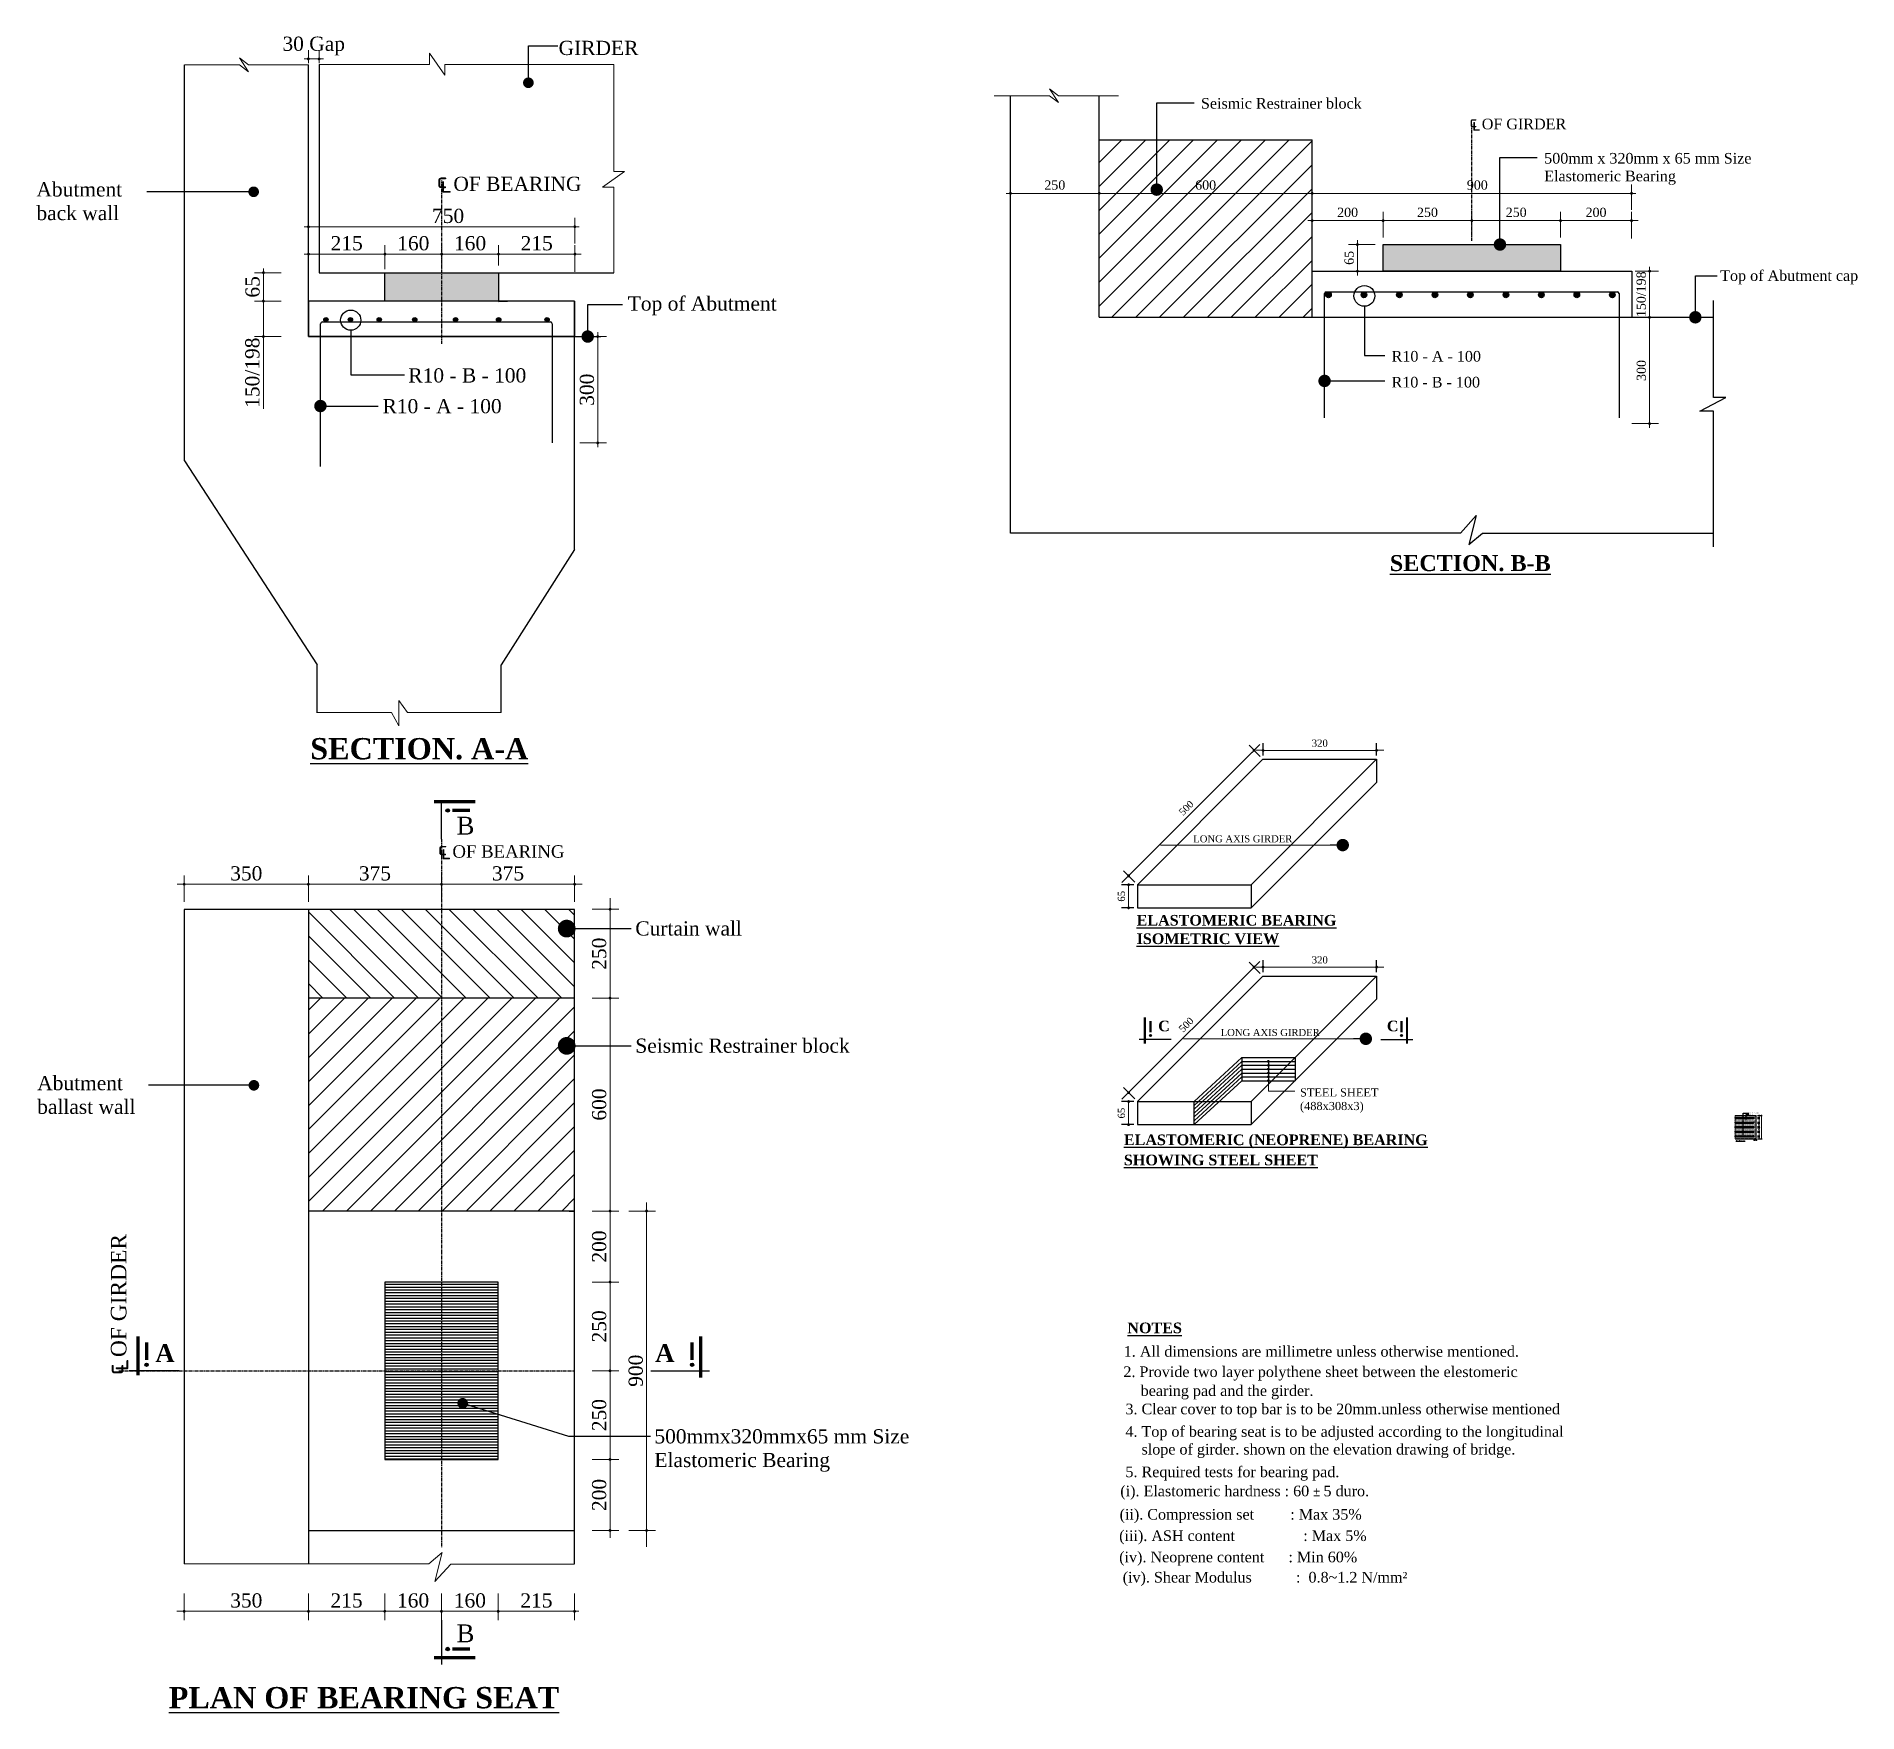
# Model space of a CAD drawing. Header units: millimetres. Extents: x -29779 to 80452, y -13100 to 39577.
# Drawn here: x -24362 to -19231, y -514 to 4208 of the extents above; entities that cross this region are included whole.
import ezdxf

# ---------------------------------------------------------------- set-up
doc = ezdxf.new("R2010")
doc.units = ezdxf.units.MM
doc.header["$LTSCALE"] = 3
doc.linetypes.add('CENTER', pattern=[50.8, 31.75, -6.35, 6.35, -6.35])
doc.linetypes.add('HIDDEN', pattern=[9.525, 6.35, -3.175])
for name, color, linetype in [('Bearing  peat', 11, 'Continuous'), ('Center Line', 34, 'Continuous'), ('dim', 4, 'Continuous'), ('Extra Line', 70, 'Continuous'), ('Girder Line', 11, 'Continuous'), ('Hatching', 35, 'Continuous'), ('L.L', 200, 'Continuous'), ('Pile', 11, 'Continuous'), ('Text', 7, 'Continuous')]:
    doc.layers.add(name, color=color, linetype=linetype)
for name, color, linetype, lineweight in [('Ber', 12, 'Continuous', 30), ('Dimision', 4, 'Continuous', 13), ('hatch', 253, 'Continuous', 13)]:
    doc.layers.add(name, color=color, linetype=linetype, lineweight=lineweight)
doc.styles.get("Standard").update_dxf_attribs({"font": 'times.ttf'})
doc.dimstyles.new('Copy of ISO-90', dxfattribs={"dimtxt": 90, "dimasz": 0.7, "dimexe": 1, "dimexo": 60, "dimgap": 75, "dimtad": 1, "dimdec": 0, "dimlfac": -1, "dimzin": 1, "dimdsep": 46, "dimtxsty": 'Standard', "dimblk": 'DIM', "dimcen": 60, "dimclrd": 256, "dimclre": 256, "dimclrt": 256, "dimadec": 0, "dimazin": 0, "dimtfac": 1, "dimtdec": 0, "dimtix": 1, "dimtofl": 0, "dimtmove": 0, "dimatfit": 3, "dimldrblk": 'DOT', "dimfxl": 60, "dimfxlon": 1, "dimtolj": 1, "dimlwd": -1, "dimarcsym": 0})
doc.dimstyles.new('dim_20', dxfattribs={"dimscale": 0, "dimtxt": 20, "dimasz": 0.2, "dimexe": 25, "dimexo": 10, "dimgap": 10, "dimtad": 1, "dimdec": 0, "dimtxsty": 'Standard', "dimblk": 'D_TIC', "dimcen": 0, "dimclrd": 256, "dimclre": 256, "dimclrt": 256, "dimadec": 0, "dimazin": 0, "dimtfac": 1, "dimtdec": 0, "dimtix": 1, "dimtmove": 0, "dimatfit": 3, "dimldrblk": 'DOT', "dimfxl": 50, "dimfxlon": 1, "dimlwd": -1, "dimlwe": -1, "dimarcsym": 0})
doc.dimstyles.new('ISO-25', dxfattribs={"dimtxt": 15, "dimasz": 15, "dimexe": 20, "dimexo": 10.625, "dimgap": 15, "dimtad": 1, "dimdec": 1, "dimdsep": 46, "dimtxsty": 'Standard', "dimblk": 'DOT', "dimcen": 2.5, "dimclrd": 256, "dimclre": 256, "dimclrt": 256, "dimadec": 0, "dimazin": 0, "dimtfac": 1, "dimtdec": 1, "dimtix": 1, "dimtmove": 0, "dimatfit": 3, "dimldrblk": 'DOT', "dimfxl": 1, "dimlwd": -1, "dimarcsym": 0})

msp = doc.modelspace()

# ---------------------------------------------------------------- texts
at = {"layer": 'Girder Line', "char_height": 19.8, "width": 570.9646, "attachment_point": 1}
for insert in [(-21102.77, 1957.16), (-21025.52, 1411.41)]:
    msp.add_mtext('{\\fTimes New Roman|b0|i0|c0|p18;LONG AXIS GIRDER}', dxfattribs=dict(at, insert=insert))
at = {"layer": 'Text'}
for p in [(-23178.61, 1959.34), (-23178.61, -316.22)]:
    msp.add_text('B', height=50, dxfattribs=at).set_placement(p)
at = {"layer": 'Text', "linetype": 'Continuous'}
for s, p in [('1. All dimensions are millimetre unless otherwise mentioned.', (-21298.88, 488.15)), ('2. Provide two layer polythene sheet between the elestomeric ', (-21299.73, 430.85)), ('bearing pad and the girder.', (-21251, 377.61))]:
    msp.add_text(s, height=30, dxfattribs=at).set_placement(p)
at = {"layer": 'Text'}
for s, insert, char_height, width, attachment_point in [('{\\fTimes New Roman|b0|i0|c0|p18;GIRDER}', (-22666.26, 4195.55), 40, 609.4051, 3), ('Seismic Restrainer block', (-21081.17, 4034.33), 30, 634.4051, 1), ('{\\fISOCPEUR|b0|i0|c0|p34;\\H1.25x;℄} OF GIRDER', (-20325.05, 3983.75), 30, 684.4051, 1), ('500mm x 320mm x 65 mm Size\\PElastomeric Bearing', (-20114.06, 3879.64), 30, 634.4051, 1), ('Abutment \\Pback wall', (-24362.4, 3796.98), 40, 816.2861, 1), ('{\\fISOCPEUR|b0|i0|c0|p34;\\H1.25x;℄} OF BEARING', (-23234.52, 3822.59), 40, 764.4051, 1), ('Top of Abutment cap', (-19618.09, 3549.06), 30, 634.4051, 1), ('{\\fTimes New Roman|b0|i0|c0|p18;Top of Abutment}', (-22696.19, 3475.33), 40, 761.2861, 1), ('R10 - A - 100', (-20543.91, 3321.72), 30, 684.4051, 1), ('R10 - B - 100', (-23314.5, 3272.86), 40, 634.4051, 1), ('R10 - B - 100', (-20544.15, 3248.8), 30, 684.4051, 1), ('R10 - A - 100', (-23387.12, 3186.13), 40, 634.4051, 1), ('{\\fTimes New Roman|b1|i0|c0|p18;\\LSECTION. B-B}', (-20549, 2746.63), 45, 1288.5176, 1), ('{\\fTimes New Roman|b1|i0|c0|p18;\\LSECTION. A-A}', (-23590.87, 2231.14), 60, 1063.7647, 1), ('{\\fISOCPEUR|b0|i0|c0|p34;\\H1.25x;℄} OF BEARING', (-23231.34, 1937.82), 35, 884.4051, 1), ('Curtain wall', (-22674.85, 1714.82), 40, 634.4051, 1), ('{\\fTimes New Roman|b1|i0|c0|p18;\\LELASTOMERIC BEARING}', (-21262.43, 1732.79), 30, 691.0118, 1), ('{\\fTimes New Roman|b1|i0|c0|p18;\\LISOMETRIC VIEW}', (-21262.43, 1680.78), 30, 691.0118, 1), ('Seismic Restrainer block', (-22674.85, 1384.49), 40, 634.4051, 1), ('{\\fTimes New Roman|b1|i0|c0|p18;C}', (-21201.75, 1434.93), 30, 881.3714, 1), ('{\\fTimes New Roman|b1|i0|c0|p18;C}', (-20557.26, 1434.93), 30, 881.3714, 1), ('Abutment \\Pballast wall', (-24360.22, 1279.07), 40, 848.0064, 1), ('\\pt25.001,600.001;STEEL SHEET\\P(488x308x3)', (-20802.04, 1244.31), 23, 634.4051, 1), ('{\\fTimes New Roman|b1|i0|c0|p18;\\LELASTOMERIC (NEOPRENE) BEARING}', (-21298.25, 1114.2), 30, 959.9691, 1), ('{\\fTimes New Roman|b1|i0|c0|p18;\\LSHOWING STEEL SHEET}', (-21298.25, 1057.33), 30, 691.0118, 1), ('{\\fTimes New Roman|b1|i0|c0|p18;\\LNOTES}', (-21288.43, 584.34), 30, 634.4051, 1), ('{\\fTimes New Roman|b1|i0|c0|p18;A}', (-23973.04, 523.25), 50, 1377.1429, 3), ('{\\fTimes New Roman|b1|i0|c0|p18;A}', (-22619.06, 523.25), 50, 1377.1429, 1), ('500mmx320mmx65 mm Size\\PElastomeric Bearing', (-22621.16, 283.8), 40, 771.8229, 1), ('{\\fTimes New Roman|b1|i0|c0|p18;\\LPLAN OF BEARING SEAT}', (-23989.66, -442.48), 60, 1577.1429, 1)]:
    msp.add_mtext(s, dxfattribs=dict(at, insert=insert, char_height=char_height, width=width, attachment_point=attachment_point))
at = {"layer": 'Text', "linetype": 'Continuous', "ltscale": 0.1, "char_height": 1.75, "width": 52.004, "attachment_point": 1}
for s, insert in [('Elastomer', (-19536.57, 1171.61)), ('Steel Sheet (Size 488 x 308 x 3)', (-19536.39, 1175.75))]:
    msp.add_mtext(s, dxfattribs=dict(at, insert=insert))
at = {"layer": 'Text', "linetype": 'Continuous', "insert": (-19574.04, 1098.41), "char_height": 2.63, "attachment_point": 1}
msp.add_mtext('{\\fTimes New Roman|b1|i0|c0|p18;\\LSECTION C-C}', dxfattribs=at)
at = {"layer": 'Text', "insert": (-24163.59, 435.7), "char_height": 43.75, "width": 805.5064, "attachment_point": 1, "rotation": 90}
msp.add_mtext('{\\fISOCPEUR|b0|i0|c0|p34;\\H1.25x;℄} OF GIRDER', dxfattribs=at)
at = {"layer": 'Text', "linetype": 'Continuous', "char_height": 30, "attachment_point": 1}
for s, insert, width in [('3. Clear cover to top bar is to be 20mm.unless otherwise mentioned', (-21293.93, 355.88), 1328.4828), ('4. Top of bearing seat is to be adjusted according to the longitudinal\\P    slope of girder. shown on the elevation drawing of bridge.      ', (-21293.93, 292.46), 1385.3614), ('5. Required tests for bearing pad.', (-21293.93, 178.74), 1269.6667), ('(i). Elastomeric hardness : 60 {\\fAngsana New|b0|i0|c0|p18;\\H0.875x;± }5 duro.', (-21308.4, 124.88), 1269.6667), ('(ii). Compression set         : Max 35%', (-21310.29, 59.12), 1269.6667), ('(iii). ASH content                 : Max 5%', (-21311.5, -1.05), 1269.6667), ('(iv). Neoprene content      : Min 60%', (-21311.5, -61.15), 1269.6667), ('(iv). Shear Modulus           :  0.8~1.2 N/mm²', (-21301.69, -118.18), 1269.6667)]:
    msp.add_mtext(s, dxfattribs=dict(at, insert=insert, width=width))

# ---------------------------------------------------------------- blocks, each defined once
blk = doc.blocks.new('_Dot')
at = {"color": 0, "linetype": 'ByBlock', "lineweight": -2}
blk.add_line((-0.5, 0), (-1, 0), dxfattribs=at)
at = {"color": 0, "linetype": 'ByBlock', "const_width": 0.5}
blk.add_lwpolyline([(-0.25, 0, 1), (0.25, 0, 1)], format="xyb", close=True, dxfattribs=at)
blk = doc.blocks.new('D_TIC')
at = {"layer": 'Dimision', "ltscale": 5}
for p, q in [((-60, 0), (60, 0)), ((0, 60), (0, -60))]:
    blk.add_line(p, q, dxfattribs=at)
at = {"layer": 'Dimision', "ltscale": 5, "const_width": 20}
blk.add_lwpolyline([(-10, 0, 1), (10, 0, 1)], format="xyb", close=True, dxfattribs=at)
blk = doc.blocks.new('*D3')
at = {"layer": 'Defpoints', "color": 0, "transparency": 16777216}
for p in [(-22824.8, 1748.6), (-22746.2, 1748.6), (-22846.1, 1498.6)]:
    blk.add_point(p, dxfattribs=at)
at = {"layer": 'Dimision', "transparency": 16777216}
for p, q in [((-22796.2, 1748.6), (-22721.2, 1748.6)), ((-22746.2, 1498.8), (-22746.2, 1748.4)), ((-22796.2, 1498.6), (-22721.2, 1498.6))]:
    blk.add_line(p, q, dxfattribs=at)
at = {"layer": 'Dimision', "transparency": 16777216, "xscale": 0.2, "yscale": 0.2, "zscale": 0.2}
for p, rotation in [((-22746.2, 1748.6), 90), ((-22746.2, 1498.6), 270)]:
    blk.add_blockref('D_TIC', p, dxfattribs=dict(at, rotation=rotation))
at = {"layer": 'Dimision', "transparency": 16777216, "insert": (-22776.6, 1623.6), "char_height": 40, "attachment_point": 5, "rotation": 90}
blk.add_mtext('250', dxfattribs=at)
blk = doc.blocks.new('*D4')
at = {"layer": 'Defpoints', "color": 0, "transparency": 16777216}
for p in [(-19867.3, 3546.5), (-19867.3, 3416.5), (-19817, 3416.5)]:
    blk.add_point(p, dxfattribs=at)
at = {"layer": 'Dimision', "transparency": 16777216}
for p, q in [((-19857.3, 3546.5), (-19792, 3546.5)), ((-19817, 3546.3), (-19817, 3416.7)), ((-19857.3, 3416.5), (-19792, 3416.5))]:
    blk.add_line(p, q, dxfattribs=at)
at = {"layer": 'Dimision', "transparency": 16777216, "xscale": 0.2, "yscale": 0.2, "zscale": 0.2}
for p, rotation in [((-19817, 3546.5), 90), ((-19817, 3416.5), 270)]:
    blk.add_blockref('D_TIC', p, dxfattribs=dict(at, rotation=rotation))
at = {"layer": 'Dimision', "transparency": 16777216, "insert": (-19840.6, 3481.5), "char_height": 26, "attachment_point": 5, "rotation": 90}
blk.add_mtext('150/198', dxfattribs=at)
blk = doc.blocks.new('*D5')
at = {"layer": 'Defpoints', "color": 0, "transparency": 16777216}
for p in [(-23221.1, 1819.3), (-23596.1, 1748.6), (-23221.1, 1748.6)]:
    blk.add_point(p, dxfattribs=at)
at = {"layer": 'Dimision', "transparency": 16777216}
for p, q in [((-23596.1, 1769.3), (-23596.1, 1844.3)), ((-23595.9, 1819.3), (-23221.3, 1819.3)), ((-23221.1, 1769.3), (-23221.1, 1844.3))]:
    blk.add_line(p, q, dxfattribs=at)
at = {"layer": 'Dimision', "transparency": 16777216, "xscale": 0.2, "yscale": 0.2, "zscale": 0.2, "rotation": 180}
blk.add_blockref('D_TIC', (-23596.1, 1819.3), dxfattribs=at)
at = {"layer": 'Dimision', "transparency": 16777216, "xscale": 0.2, "yscale": 0.2, "zscale": 0.2}
blk.add_blockref('D_TIC', (-23221.1, 1819.3), dxfattribs=at)
at = {"layer": 'Dimision', "transparency": 16777216, "insert": (-23408.6, 1849.7), "char_height": 40, "attachment_point": 5}
blk.add_mtext('375', dxfattribs=at)
blk = doc.blocks.new('*D6')
at = {"layer": 'Defpoints', "color": 0, "transparency": 16777216}
for p in [(-22846.1, 1498.6), (-22846.1, 898.6), (-22746.2, 898.6)]:
    blk.add_point(p, dxfattribs=at)
at = {"layer": 'Dimision', "transparency": 16777216}
for p, q in [((-22796.2, 1498.6), (-22721.2, 1498.6)), ((-22746.2, 1498.4), (-22746.2, 898.8)), ((-22796.2, 898.6), (-22721.2, 898.6))]:
    blk.add_line(p, q, dxfattribs=at)
at = {"layer": 'Dimision', "transparency": 16777216, "xscale": 0.2, "yscale": 0.2, "zscale": 0.2}
for p, rotation in [((-22746.2, 1498.6), 90), ((-22746.2, 898.6), 270)]:
    blk.add_blockref('D_TIC', p, dxfattribs=dict(at, rotation=rotation))
at = {"layer": 'Dimision', "transparency": 16777216, "insert": (-22776.6, 1198.6), "char_height": 40, "width": 260.27, "attachment_point": 5, "rotation": 90}
blk.add_mtext('600', dxfattribs=at)
blk = doc.blocks.new('*D7')
at = {"layer": 'Defpoints', "color": 0, "transparency": 16777216}
for p in [(-20067.9, 3688.9), (-20317.9, 3632.8), (-20067.9, 3631.5)]:
    blk.add_point(p, dxfattribs=at)
at = {"layer": 'Dimision', "transparency": 16777216}
for p, q in [((-20317.9, 3642.8), (-20317.9, 3713.9)), ((-20067.9, 3641.5), (-20067.9, 3713.9)), ((-20317.7, 3688.9), (-20068.1, 3688.9))]:
    blk.add_line(p, q, dxfattribs=at)
at = {"layer": 'Dimision', "transparency": 16777216, "xscale": 0.2, "yscale": 0.2, "zscale": 0.2, "rotation": 180}
blk.add_blockref('D_TIC', (-20317.9, 3688.9), dxfattribs=at)
at = {"layer": 'Dimision', "transparency": 16777216, "xscale": 0.2, "yscale": 0.2, "zscale": 0.2}
blk.add_blockref('D_TIC', (-20067.9, 3688.9), dxfattribs=at)
at = {"layer": 'Dimision', "transparency": 16777216, "insert": (-20192.9, 3712.1), "char_height": 26, "attachment_point": 5}
blk.add_mtext('250', dxfattribs=at)
blk = doc.blocks.new('*D8')
at = {"layer": 'Defpoints', "color": 0, "transparency": 16777216}
for p in [(-20567.9, 3688.9), (-20567.9, 3631.5), (-20317.9, 3632.8)]:
    blk.add_point(p, dxfattribs=at)
at = {"layer": 'Dimision', "transparency": 16777216}
for p, q in [((-20567.9, 3641.5), (-20567.9, 3713.9)), ((-20317.9, 3642.8), (-20317.9, 3713.9)), ((-20318.1, 3688.9), (-20567.7, 3688.9))]:
    blk.add_line(p, q, dxfattribs=at)
at = {"layer": 'Dimision', "transparency": 16777216, "xscale": 0.2, "yscale": 0.2, "zscale": 0.2, "rotation": 180}
blk.add_blockref('D_TIC', (-20567.9, 3688.9), dxfattribs=at)
at = {"layer": 'Dimision', "transparency": 16777216, "xscale": 0.2, "yscale": 0.2, "zscale": 0.2}
blk.add_blockref('D_TIC', (-20317.9, 3688.9), dxfattribs=at)
at = {"layer": 'Dimision', "transparency": 16777216, "insert": (-20442.9, 3712.1), "char_height": 26, "attachment_point": 5}
blk.add_mtext('250', dxfattribs=at)
blk = doc.blocks.new('*D9')
at = {"layer": 'Defpoints', "color": 0, "transparency": 16777216}
for p in [(-20767.9, 3688.9), (-20767.9, 3613), (-20567.9, 3632.1)]:
    blk.add_point(p, dxfattribs=at)
at = {"layer": 'Dimision', "transparency": 16777216}
for p, q in [((-20767.9, 3638.9), (-20767.9, 3713.9)), ((-20567.9, 3642.1), (-20567.9, 3713.9)), ((-20568.1, 3688.9), (-20767.7, 3688.9))]:
    blk.add_line(p, q, dxfattribs=at)
at = {"layer": 'Dimision', "transparency": 16777216, "xscale": 0.2, "yscale": 0.2, "zscale": 0.2, "rotation": 180}
blk.add_blockref('D_TIC', (-20767.9, 3688.9), dxfattribs=at)
at = {"layer": 'Dimision', "transparency": 16777216, "xscale": 0.2, "yscale": 0.2, "zscale": 0.2}
blk.add_blockref('D_TIC', (-20567.9, 3688.9), dxfattribs=at)
at = {"layer": 'Dimision', "transparency": 16777216, "insert": (-20667.9, 3712.1), "char_height": 26, "attachment_point": 5}
blk.add_mtext('200', dxfattribs=at)
blk = doc.blocks.new('*D10')
at = {"layer": 'Defpoints', "color": 0, "transparency": 16777216}
for p in [(-19867.9, 3688.9), (-20067.9, 3631.1), (-19867.9, 3598)]:
    blk.add_point(p, dxfattribs=at)
at = {"layer": 'Dimision', "transparency": 16777216}
for p, q in [((-20067.9, 3641.1), (-20067.9, 3713.9)), ((-19867.9, 3638.9), (-19867.9, 3713.9)), ((-20067.7, 3688.9), (-19868.1, 3688.9))]:
    blk.add_line(p, q, dxfattribs=at)
at = {"layer": 'Dimision', "transparency": 16777216, "xscale": 0.2, "yscale": 0.2, "zscale": 0.2, "rotation": 180}
blk.add_blockref('D_TIC', (-20067.9, 3688.9), dxfattribs=at)
at = {"layer": 'Dimision', "transparency": 16777216, "xscale": 0.2, "yscale": 0.2, "zscale": 0.2}
blk.add_blockref('D_TIC', (-19867.9, 3688.9), dxfattribs=at)
at = {"layer": 'Dimision', "transparency": 16777216, "insert": (-19967.9, 3712.1), "char_height": 26, "attachment_point": 5}
blk.add_mtext('200', dxfattribs=at)
blk = doc.blocks.new('*D11')
at = {"layer": 'Defpoints', "color": 0, "transparency": 16777216}
for p in [(-19867.9, 3765.8), (-20767.9, 3708.9), (-19867.9, 3708.9)]:
    blk.add_point(p, dxfattribs=at)
at = {"layer": 'Dimision', "transparency": 16777216}
for p, q in [((-20767.9, 3718.9), (-20767.9, 3790.8)), ((-20767.7, 3765.8), (-19868.1, 3765.8)), ((-19867.9, 3718.9), (-19867.9, 3790.8))]:
    blk.add_line(p, q, dxfattribs=at)
at = {"layer": 'Dimision', "transparency": 16777216, "xscale": 0.2, "yscale": 0.2, "zscale": 0.2, "rotation": 180}
blk.add_blockref('D_TIC', (-20767.9, 3765.8), dxfattribs=at)
at = {"layer": 'Dimision', "transparency": 16777216, "xscale": 0.2, "yscale": 0.2, "zscale": 0.2}
blk.add_blockref('D_TIC', (-19867.9, 3765.8), dxfattribs=at)
at = {"layer": 'Dimision', "transparency": 16777216, "insert": (-20302.5, 3789.1), "char_height": 26, "attachment_point": 5}
blk.add_mtext('900', dxfattribs=at)
blk = doc.blocks.new('*D12')
at = {"layer": 'Defpoints', "color": 0, "transparency": 16777216}
for p in [(-20640.3, 3621.5), (-20358.5, 3621.5), (-20358.5, 3546.5)]:
    blk.add_point(p, dxfattribs=at)
at = {"layer": 'Dimision', "transparency": 16777216}
for p, q in [((-20590.3, 3621.5), (-20665.3, 3621.5)), ((-20640.3, 3546.7), (-20640.3, 3621.3)), ((-20590.3, 3546.5), (-20665.3, 3546.5))]:
    blk.add_line(p, q, dxfattribs=at)
at = {"layer": 'Dimision', "transparency": 16777216, "xscale": 0.2, "yscale": 0.2, "zscale": 0.2}
for p, rotation in [((-20640.3, 3621.5), 90), ((-20640.3, 3546.5), 270)]:
    blk.add_blockref('D_TIC', p, dxfattribs=dict(at, rotation=rotation))
at = {"layer": 'Dimision', "transparency": 16777216, "insert": (-20663.5, 3584), "char_height": 26, "attachment_point": 5, "rotation": 90}
blk.add_mtext('65', dxfattribs=at)
blk = doc.blocks.new('*D45')
at = {"layer": 'Defpoints', "color": 0, "transparency": 16777216}
for p in [(-23946.1, 1819.3), (-23946.1, 1748.6), (-23596.1, 1748.6)]:
    blk.add_point(p, dxfattribs=at)
at = {"layer": 'Dimision', "transparency": 16777216}
for p, q in [((-23946.1, 1769.3), (-23946.1, 1844.3)), ((-23596.3, 1819.3), (-23945.9, 1819.3)), ((-23596.1, 1769.3), (-23596.1, 1844.3))]:
    blk.add_line(p, q, dxfattribs=at)
at = {"layer": 'Dimision', "transparency": 16777216, "xscale": 0.2, "yscale": 0.2, "zscale": 0.2, "rotation": 180}
blk.add_blockref('D_TIC', (-23946.1, 1819.3), dxfattribs=at)
at = {"layer": 'Dimision', "transparency": 16777216, "xscale": 0.2, "yscale": 0.2, "zscale": 0.2}
blk.add_blockref('D_TIC', (-23596.1, 1819.3), dxfattribs=at)
at = {"layer": 'Dimision', "transparency": 16777216, "insert": (-23771.1, 1849.7), "char_height": 40, "attachment_point": 5}
blk.add_mtext('350', dxfattribs=at)
blk = doc.blocks.new('*D46')
at = {"layer": 'Defpoints', "color": 0, "transparency": 16777216}
for p in [(-23946.1, -95.8), (-23596.1, -95.8), (-23946.1, -229.2)]:
    blk.add_point(p, dxfattribs=at)
at = {"layer": 'Dimision', "transparency": 16777216}
for p, q in [((-23946.1, -179.2), (-23946.1, -254.2)), ((-23596.1, -179.2), (-23596.1, -254.2)), ((-23596.3, -229.2), (-23945.9, -229.2))]:
    blk.add_line(p, q, dxfattribs=at)
at = {"layer": 'Dimision', "transparency": 16777216, "xscale": 0.2, "yscale": 0.2, "zscale": 0.2, "rotation": 180}
blk.add_blockref('D_TIC', (-23946.1, -229.2), dxfattribs=at)
at = {"layer": 'Dimision', "transparency": 16777216, "xscale": 0.2, "yscale": 0.2, "zscale": 0.2}
blk.add_blockref('D_TIC', (-23596.1, -229.2), dxfattribs=at)
at = {"layer": 'Dimision', "transparency": 16777216, "insert": (-23771.1, -198.8), "char_height": 40, "attachment_point": 5}
blk.add_mtext('350', dxfattribs=at)
blk = doc.blocks.new('*D47')
at = {"layer": 'Defpoints', "color": 0, "transparency": 16777216}
for p in [(-22846.1, 1819.3), (-23221.1, 1748.6), (-22846.1, 1748.6)]:
    blk.add_point(p, dxfattribs=at)
at = {"layer": 'Dimision', "transparency": 16777216}
for p, q in [((-23221.1, 1769.3), (-23221.1, 1844.3)), ((-23220.9, 1819.3), (-22846.3, 1819.3)), ((-22846.1, 1769.3), (-22846.1, 1844.3))]:
    blk.add_line(p, q, dxfattribs=at)
at = {"layer": 'Dimision', "transparency": 16777216, "xscale": 0.2, "yscale": 0.2, "zscale": 0.2, "rotation": 180}
blk.add_blockref('D_TIC', (-23221.1, 1819.3), dxfattribs=at)
at = {"layer": 'Dimision', "transparency": 16777216, "xscale": 0.2, "yscale": 0.2, "zscale": 0.2}
blk.add_blockref('D_TIC', (-22846.1, 1819.3), dxfattribs=at)
at = {"layer": 'Dimision', "transparency": 16777216, "insert": (-23033.6, 1849.7), "char_height": 40, "attachment_point": 5}
blk.add_mtext('375', dxfattribs=at)
blk = doc.blocks.new('*D13')
at = {"layer": 'Defpoints', "color": 0, "transparency": 16777216}
for p in [(-22835.4, 898.6), (-22746.2, 898.6), (-22814.1, 698.6)]:
    blk.add_point(p, dxfattribs=at)
at = {"layer": 'Dimision', "transparency": 16777216}
for p, q in [((-22796.2, 898.6), (-22721.2, 898.6)), ((-22746.2, 698.8), (-22746.2, 898.4)), ((-22796.2, 698.6), (-22721.2, 698.6))]:
    blk.add_line(p, q, dxfattribs=at)
at = {"layer": 'Dimision', "transparency": 16777216, "xscale": 0.2, "yscale": 0.2, "zscale": 0.2}
for p, rotation in [((-22746.2, 898.6), 90), ((-22746.2, 698.6), 270)]:
    blk.add_blockref('D_TIC', p, dxfattribs=dict(at, rotation=rotation))
at = {"layer": 'Dimision', "transparency": 16777216, "insert": (-22776.6, 798.6), "char_height": 40, "attachment_point": 5, "rotation": 90}
blk.add_mtext('200', dxfattribs=at)
blk = doc.blocks.new('*D14')
at = {"layer": 'Defpoints', "color": 0, "transparency": 16777216}
for p in [(-22814.1, 698.6), (-22814.1, 448.6), (-22746.2, 448.6)]:
    blk.add_point(p, dxfattribs=at)
at = {"layer": 'Dimision', "transparency": 16777216}
for p, q in [((-22796.2, 698.6), (-22721.2, 698.6)), ((-22746.2, 698.4), (-22746.2, 448.8)), ((-22796.2, 448.6), (-22721.2, 448.6))]:
    blk.add_line(p, q, dxfattribs=at)
at = {"layer": 'Dimision', "transparency": 16777216, "xscale": 0.2, "yscale": 0.2, "zscale": 0.2}
for p, rotation in [((-22746.2, 698.6), 90), ((-22746.2, 448.6), 270)]:
    blk.add_blockref('D_TIC', p, dxfattribs=dict(at, rotation=rotation))
at = {"layer": 'Dimision', "transparency": 16777216, "insert": (-22776.6, 573.6), "char_height": 40, "attachment_point": 5, "rotation": 90}
blk.add_mtext('250', dxfattribs=at)
blk = doc.blocks.new('*D15')
at = {"layer": 'Defpoints', "color": 0, "transparency": 16777216}
for p in [(-23061.1, 198.6), (-22835.4, -1.4), (-22746.2, -1.4)]:
    blk.add_point(p, dxfattribs=at)
at = {"layer": 'Dimision', "transparency": 16777216}
for p, q in [((-22796.2, 198.6), (-22721.2, 198.6)), ((-22746.2, 198.4), (-22746.2, -1.2)), ((-22796.2, -1.4), (-22721.2, -1.4))]:
    blk.add_line(p, q, dxfattribs=at)
at = {"layer": 'Dimision', "transparency": 16777216, "xscale": 0.2, "yscale": 0.2, "zscale": 0.2}
for p, rotation in [((-22746.2, 198.6), 90), ((-22746.2, -1.4), 270)]:
    blk.add_blockref('D_TIC', p, dxfattribs=dict(at, rotation=rotation))
at = {"layer": 'Dimision', "transparency": 16777216, "insert": (-22776.6, 98.6), "char_height": 40, "attachment_point": 5, "rotation": 90}
blk.add_mtext('200', dxfattribs=at)
blk = doc.blocks.new('*D16')
at = {"layer": 'Defpoints', "color": 0, "transparency": 16777216}
for p in [(-22814.1, 448.6), (-22746.2, 448.6), (-23061.1, 198.6)]:
    blk.add_point(p, dxfattribs=at)
at = {"layer": 'Dimision', "transparency": 16777216}
for p, q in [((-22796.2, 448.6), (-22721.2, 448.6)), ((-22746.2, 198.8), (-22746.2, 448.4)), ((-22796.2, 198.6), (-22721.2, 198.6))]:
    blk.add_line(p, q, dxfattribs=at)
at = {"layer": 'Dimision', "transparency": 16777216, "xscale": 0.2, "yscale": 0.2, "zscale": 0.2}
for p, rotation in [((-22746.2, 448.6), 90), ((-22746.2, 198.6), 270)]:
    blk.add_blockref('D_TIC', p, dxfattribs=dict(at, rotation=rotation))
at = {"layer": 'Dimision', "transparency": 16777216, "insert": (-22776.6, 323.6), "char_height": 40, "attachment_point": 5, "rotation": 90}
blk.add_mtext('250', dxfattribs=at)
blk = doc.blocks.new('*D17')
at = {"layer": 'Defpoints', "color": 0, "transparency": 16777216}
for p in [(-22726.2, 898.6), (-22726.2, -1.4), (-22643.2, -1.4)]:
    blk.add_point(p, dxfattribs=at)
at = {"layer": 'Dimision', "transparency": 16777216}
for p, q in [((-22693.2, 898.6), (-22618.2, 898.6)), ((-22643.2, 898.4), (-22643.2, -1.2)), ((-22693.2, -1.4), (-22618.2, -1.4))]:
    blk.add_line(p, q, dxfattribs=at)
at = {"layer": 'Dimision', "transparency": 16777216, "xscale": 0.2, "yscale": 0.2, "zscale": 0.2}
for p, rotation in [((-22643.2, 898.6), 90), ((-22643.2, -1.4), 270)]:
    blk.add_blockref('D_TIC', p, dxfattribs=dict(at, rotation=rotation))
at = {"layer": 'Dimision', "transparency": 16777216, "insert": (-22673.6, 448.6), "char_height": 40, "attachment_point": 5, "rotation": 90}
blk.add_mtext('900', dxfattribs=at)
blk = doc.blocks.new('*D48')
at = {"layer": 'Defpoints', "color": 0, "transparency": 16777216}
for p in [(-23596.1, -95.8), (-23381.1, -116.1), (-23381.1, -229.2)]:
    blk.add_point(p, dxfattribs=at)
at = {"layer": 'Dimision', "transparency": 16777216}
for p, q in [((-23596.1, -179.2), (-23596.1, -254.2)), ((-23381.1, -179.2), (-23381.1, -254.2)), ((-23595.9, -229.2), (-23381.3, -229.2))]:
    blk.add_line(p, q, dxfattribs=at)
at = {"layer": 'Dimision', "transparency": 16777216, "xscale": 0.2, "yscale": 0.2, "zscale": 0.2, "rotation": 180}
blk.add_blockref('D_TIC', (-23596.1, -229.2), dxfattribs=at)
at = {"layer": 'Dimision', "transparency": 16777216, "xscale": 0.2, "yscale": 0.2, "zscale": 0.2}
blk.add_blockref('D_TIC', (-23381.1, -229.2), dxfattribs=at)
at = {"layer": 'Dimision', "transparency": 16777216, "insert": (-23488.6, -198.8), "char_height": 40, "attachment_point": 5}
blk.add_mtext('215', dxfattribs=at)
blk = doc.blocks.new('*D18')
at = {"layer": 'Defpoints', "color": 0, "transparency": 16777216}
for p in [(-23381.1, -116.1), (-23221.1, -116.1), (-23221.1, -229.2)]:
    blk.add_point(p, dxfattribs=at)
at = {"layer": 'Dimision', "transparency": 16777216}
for p, q in [((-23381.1, -179.2), (-23381.1, -254.2)), ((-23221.1, -179.2), (-23221.1, -254.2)), ((-23380.9, -229.2), (-23221.3, -229.2))]:
    blk.add_line(p, q, dxfattribs=at)
at = {"layer": 'Dimision', "transparency": 16777216, "xscale": 0.2, "yscale": 0.2, "zscale": 0.2, "rotation": 180}
blk.add_blockref('D_TIC', (-23381.1, -229.2), dxfattribs=at)
at = {"layer": 'Dimision', "transparency": 16777216, "xscale": 0.2, "yscale": 0.2, "zscale": 0.2}
blk.add_blockref('D_TIC', (-23221.1, -229.2), dxfattribs=at)
at = {"layer": 'Dimision', "transparency": 16777216, "insert": (-23301.1, -198.8), "char_height": 40, "attachment_point": 5}
blk.add_mtext('160', dxfattribs=at)
blk = doc.blocks.new('*D19')
at = {"layer": 'Defpoints', "color": 0, "transparency": 16777216}
for p in [(-23221.1, -116.1), (-23061.1, -116.1), (-23221.1, -229.2)]:
    blk.add_point(p, dxfattribs=at)
at = {"layer": 'Dimision', "transparency": 16777216}
for p, q in [((-23221.1, -179.2), (-23221.1, -254.2)), ((-23061.1, -179.2), (-23061.1, -254.2)), ((-23061.3, -229.2), (-23220.9, -229.2))]:
    blk.add_line(p, q, dxfattribs=at)
at = {"layer": 'Dimision', "transparency": 16777216, "xscale": 0.2, "yscale": 0.2, "zscale": 0.2, "rotation": 180}
blk.add_blockref('D_TIC', (-23221.1, -229.2), dxfattribs=at)
at = {"layer": 'Dimision', "transparency": 16777216, "xscale": 0.2, "yscale": 0.2, "zscale": 0.2}
blk.add_blockref('D_TIC', (-23061.1, -229.2), dxfattribs=at)
at = {"layer": 'Dimision', "transparency": 16777216, "insert": (-23141.1, -198.8), "char_height": 40, "attachment_point": 5}
blk.add_mtext('160', dxfattribs=at)
blk = doc.blocks.new('*D20')
at = {"layer": 'Defpoints', "color": 0, "transparency": 16777216}
for p in [(-23634.6, 3462.3), (-23722.9, 3362.3), (-23595.9, 3362.3)]:
    blk.add_point(p, dxfattribs=at)
at = {"layer": 'Dimision', "transparency": 16777216}
for p, q in [((-23672.9, 3462.3), (-23747.9, 3462.3)), ((-23722.9, 3462.1), (-23722.9, 3362.5)), ((-23672.9, 3362.3), (-23747.9, 3362.3)), ((-23722.9, 3362.3), (-23722.9, 3158.8))]:
    blk.add_line(p, q, dxfattribs=at)
at = {"layer": 'Dimision', "transparency": 16777216, "xscale": 0.2, "yscale": 0.2, "zscale": 0.2}
for p, rotation in [((-23722.9, 3462.3), 90), ((-23722.9, 3362.3), 270)]:
    blk.add_blockref('D_TIC', p, dxfattribs=dict(at, rotation=rotation))
at = {"layer": 'Dimision', "transparency": 16777216, "insert": (-23753.8, 3260.5), "char_height": 40, "attachment_point": 5, "rotation": 90}
blk.add_mtext('150/198', dxfattribs=at)
blk = doc.blocks.new('*D21')
at = {"layer": 'Defpoints', "color": 0, "transparency": 16777216}
for p in [(-23060.5, 3594.6), (-23220.5, 3553.6), (-23060.5, 3552.3)]:
    blk.add_point(p, dxfattribs=at)
at = {"layer": 'Dimision', "transparency": 16777216}
for p, q in [((-23220.5, 3563.6), (-23220.5, 3619.6)), ((-23220.3, 3594.6), (-23060.7, 3594.6)), ((-23060.5, 3562.3), (-23060.5, 3619.6))]:
    blk.add_line(p, q, dxfattribs=at)
at = {"layer": 'Dimision', "transparency": 16777216, "xscale": 0.2, "yscale": 0.2, "zscale": 0.2, "rotation": 180}
blk.add_blockref('D_TIC', (-23220.5, 3594.6), dxfattribs=at)
at = {"layer": 'Dimision', "transparency": 16777216, "xscale": 0.2, "yscale": 0.2, "zscale": 0.2}
blk.add_blockref('D_TIC', (-23060.5, 3594.6), dxfattribs=at)
at = {"layer": 'Dimision', "transparency": 16777216, "insert": (-23140.5, 3625), "char_height": 40, "attachment_point": 5}
blk.add_mtext('160', dxfattribs=at)
blk = doc.blocks.new('*D22')
at = {"layer": 'Defpoints', "color": 0, "transparency": 16777216}
for p in [(-22845.5, 3671.6), (-23596, 3615.8), (-22845.5, 3614.6)]:
    blk.add_point(p, dxfattribs=at)
at = {"layer": 'Dimision', "transparency": 16777216}
for p, q in [((-23596, 3625.8), (-23596, 3696.6)), ((-22845.5, 3624.6), (-22845.5, 3696.6)), ((-23595.8, 3671.6), (-22845.7, 3671.6))]:
    blk.add_line(p, q, dxfattribs=at)
at = {"layer": 'Dimision', "transparency": 16777216, "xscale": 0.2, "yscale": 0.2, "zscale": 0.2, "rotation": 180}
blk.add_blockref('D_TIC', (-23596, 3671.6), dxfattribs=at)
at = {"layer": 'Dimision', "transparency": 16777216, "xscale": 0.2, "yscale": 0.2, "zscale": 0.2}
blk.add_blockref('D_TIC', (-22845.5, 3671.6), dxfattribs=at)
at = {"layer": 'Dimision', "transparency": 16777216, "insert": (-23202.5, 3702), "char_height": 40, "attachment_point": 5}
blk.add_mtext('750', dxfattribs=at)
blk = doc.blocks.new('*D23')
at = {"layer": 'Defpoints', "color": 0, "transparency": 16777216}
for p in [(-23722.9, 3542.3), (-23634.6, 3542.3), (-23634.6, 3462.3)]:
    blk.add_point(p, dxfattribs=at)
at = {"layer": 'Dimision', "transparency": 16777216}
for p, q in [((-23672.9, 3542.3), (-23747.9, 3542.3)), ((-23722.9, 3462.5), (-23722.9, 3542.1)), ((-23672.9, 3462.3), (-23747.9, 3462.3))]:
    blk.add_line(p, q, dxfattribs=at)
at = {"layer": 'Dimision', "transparency": 16777216, "xscale": 0.2, "yscale": 0.2, "zscale": 0.2}
for p, rotation in [((-23722.9, 3542.3), 90), ((-23722.9, 3462.3), 270)]:
    blk.add_blockref('D_TIC', p, dxfattribs=dict(at, rotation=rotation))
at = {"layer": 'Dimision', "transparency": 16777216, "insert": (-23753.3, 3502.3), "char_height": 40, "attachment_point": 5, "rotation": 90}
blk.add_mtext('65', dxfattribs=at)
blk = doc.blocks.new('*D24')
at = {"layer": 'Defpoints', "color": 0, "transparency": 16777216}
for p in [(-23380.5, 3594.6), (-23595.9, 3544.4), (-23380.5, 3542.3)]:
    blk.add_point(p, dxfattribs=at)
at = {"layer": 'Dimision', "transparency": 16777216}
for p, q in [((-23595.9, 3554.4), (-23595.9, 3619.6)), ((-23595.7, 3594.6), (-23380.7, 3594.6)), ((-23380.5, 3552.3), (-23380.5, 3619.6))]:
    blk.add_line(p, q, dxfattribs=at)
at = {"layer": 'Dimision', "transparency": 16777216, "xscale": 0.2, "yscale": 0.2, "zscale": 0.2, "rotation": 180}
blk.add_blockref('D_TIC', (-23595.9, 3594.6), dxfattribs=at)
at = {"layer": 'Dimision', "transparency": 16777216, "xscale": 0.2, "yscale": 0.2, "zscale": 0.2}
blk.add_blockref('D_TIC', (-23380.5, 3594.6), dxfattribs=at)
at = {"layer": 'Dimision', "transparency": 16777216, "insert": (-23488.2, 3625), "char_height": 40, "attachment_point": 5}
blk.add_mtext('215', dxfattribs=at)
blk = doc.blocks.new('*D49')
at = {"layer": 'Defpoints', "color": 0, "transparency": 16777216}
for p in [(-23220.5, 3594.6), (-23380.5, 3542.3), (-23220.5, 3542.3)]:
    blk.add_point(p, dxfattribs=at)
at = {"layer": 'Dimision', "transparency": 16777216}
for p, q in [((-23380.5, 3552.3), (-23380.5, 3619.6)), ((-23380.3, 3594.6), (-23220.7, 3594.6)), ((-23220.5, 3552.3), (-23220.5, 3619.6))]:
    blk.add_line(p, q, dxfattribs=at)
at = {"layer": 'Dimision', "transparency": 16777216, "xscale": 0.2, "yscale": 0.2, "zscale": 0.2, "rotation": 180}
blk.add_blockref('D_TIC', (-23380.5, 3594.6), dxfattribs=at)
at = {"layer": 'Dimision', "transparency": 16777216, "xscale": 0.2, "yscale": 0.2, "zscale": 0.2}
blk.add_blockref('D_TIC', (-23220.5, 3594.6), dxfattribs=at)
at = {"layer": 'Dimision', "transparency": 16777216, "insert": (-23300.5, 3625), "char_height": 40, "attachment_point": 5}
blk.add_mtext('160', dxfattribs=at)
blk = doc.blocks.new('*D51')
at = {"layer": 'Defpoints', "color": 0, "linetype": 'Continuous', "transparency": 16777216}
for p in [(-21259.9, 1817.8), (-21285.1, 1752.8), (-21259.9, 1752.8)]:
    blk.add_point(p, dxfattribs=at)
at = {"layer": 'Dimision', "linetype": 'Continuous', "lineweight": -2, "transparency": 16777216}
for p, q in [((-21270.5, 1817.8), (-21305.1, 1817.8)), ((-21270.5, 1752.8), (-21305.1, 1752.8))]:
    blk.add_line(p, q, dxfattribs=at)
at = {"layer": 'Dimision', "linetype": 'Continuous', "transparency": 16777216}
blk.add_line((-21285.1, 1809.8), (-21285.1, 1760.8), dxfattribs=at)
at = {"layer": 'Dimision', "linetype": 'Continuous', "transparency": 16777216, "xscale": 8, "yscale": 8, "zscale": 8}
for p, rotation in [((-21285.1, 1817.8), 90), ((-21285.1, 1752.8), 270)]:
    blk.add_blockref('_Dot', p, dxfattribs=dict(at, rotation=rotation))
at = {"layer": 'Dimision', "linetype": 'Continuous', "lineweight": 0, "transparency": 16777216, "insert": (-21305.3, 1785.3), "char_height": 20, "attachment_point": 5, "rotation": 90}
blk.add_mtext('65', dxfattribs=at)
blk = doc.blocks.new('*D66')
at = {"layer": 'Defpoints', "color": 0, "linetype": 'Continuous', "transparency": 16777216}
for p in [(-20906.3, 2171.3), (-21285.1, 1843), (-21259.9, 1817.8)]:
    blk.add_point(p, dxfattribs=at)
at = {"layer": 'Dimision', "linetype": 'Continuous', "lineweight": -2, "transparency": 16777216}
for p, q in [((-20913.9, 2178.8), (-20945.7, 2210.7)), ((-21267.4, 1825.3), (-21299.2, 1857.1))]:
    blk.add_line(p, q, dxfattribs=at)
at = {"layer": 'Dimision', "linetype": 'Continuous', "transparency": 16777216}
blk.add_line((-20937.2, 2190.9), (-21279.4, 1848.6), dxfattribs=at)
at = {"layer": 'Dimision', "linetype": 'Continuous', "transparency": 16777216, "xscale": 8, "yscale": 8, "zscale": 8}
for p, rotation in [((-20931.5, 2196.5), 45.00000000000025), ((-21285.1, 1843), 225.0000000000003)]:
    blk.add_blockref('_Dot', p, dxfattribs=dict(at, rotation=rotation))
at = {"layer": 'Dimision', "linetype": 'Continuous', "lineweight": 0, "transparency": 16777216, "insert": (-21122.6, 2034), "char_height": 20, "attachment_point": 5, "rotation": 45}
blk.add_mtext('500', dxfattribs=at)
blk = doc.blocks.new('*D67')
at = {"layer": 'Defpoints', "color": 0, "linetype": 'Continuous', "transparency": 16777216}
for p in [(-20906.3, 2171.3), (-20586.3, 2196.5), (-20586.3, 2171.3)]:
    blk.add_point(p, dxfattribs=at)
at = {"layer": 'Dimision', "linetype": 'Continuous', "lineweight": -2, "transparency": 16777216}
for p, q in [((-20906.3, 2182), (-20906.3, 2216.5)), ((-20586.3, 2182), (-20586.3, 2216.5))]:
    blk.add_line(p, q, dxfattribs=at)
at = {"layer": 'Dimision', "linetype": 'Continuous', "transparency": 16777216}
blk.add_line((-20898.3, 2196.5), (-20594.3, 2196.5), dxfattribs=at)
at = {"layer": 'Dimision', "linetype": 'Continuous', "transparency": 16777216, "xscale": 8, "yscale": 8, "zscale": 8, "rotation": 180}
blk.add_blockref('_Dot', (-20906.3, 2196.5), dxfattribs=at)
at = {"layer": 'Dimision', "linetype": 'Continuous', "transparency": 16777216, "xscale": 8, "yscale": 8, "zscale": 8}
blk.add_blockref('_Dot', (-20586.3, 2196.5), dxfattribs=at)
at = {"layer": 'Dimision', "linetype": 'Continuous', "lineweight": 0, "transparency": 16777216, "insert": (-20746.3, 2216.7), "char_height": 20, "attachment_point": 5}
blk.add_mtext('320', dxfattribs=at)
blk = doc.blocks.new('*D52')
at = {"layer": 'Defpoints', "color": 0, "linetype": 'Continuous', "transparency": 16777216}
for p in [(-21259.9, 1207), (-21285.1, 1142), (-21259.9, 1142)]:
    blk.add_point(p, dxfattribs=at)
at = {"layer": 'Dimision', "linetype": 'Continuous', "lineweight": -2, "transparency": 16777216}
for p, q in [((-21270.5, 1207), (-21305.1, 1207)), ((-21270.5, 1142), (-21305.1, 1142))]:
    blk.add_line(p, q, dxfattribs=at)
at = {"layer": 'Dimision', "linetype": 'Continuous', "transparency": 16777216}
blk.add_line((-21285.1, 1199), (-21285.1, 1150), dxfattribs=at)
at = {"layer": 'Dimision', "linetype": 'Continuous', "transparency": 16777216, "xscale": 8, "yscale": 8, "zscale": 8}
for p, rotation in [((-21285.1, 1207), 90), ((-21285.1, 1142), 270)]:
    blk.add_blockref('_Dot', p, dxfattribs=dict(at, rotation=rotation))
at = {"layer": 'Dimision', "linetype": 'Continuous', "lineweight": 0, "transparency": 16777216, "insert": (-21305.3, 1174.5), "char_height": 20, "attachment_point": 5, "rotation": 90}
blk.add_mtext('65', dxfattribs=at)
blk = doc.blocks.new('*D68')
at = {"layer": 'Defpoints', "color": 0, "linetype": 'Continuous', "transparency": 16777216}
for p in [(-20906.3, 1560.6), (-21285.1, 1232.2), (-21259.9, 1207)]:
    blk.add_point(p, dxfattribs=at)
at = {"layer": 'Dimision', "linetype": 'Continuous', "lineweight": -2, "transparency": 16777216}
for p, q in [((-20913.9, 1568.1), (-20945.7, 1599.9)), ((-21267.4, 1214.5), (-21299.2, 1246.4))]:
    blk.add_line(p, q, dxfattribs=at)
at = {"layer": 'Dimision', "linetype": 'Continuous', "transparency": 16777216}
blk.add_line((-20937.2, 1580.1), (-21279.4, 1237.9), dxfattribs=at)
at = {"layer": 'Dimision', "linetype": 'Continuous', "transparency": 16777216, "xscale": 8, "yscale": 8, "zscale": 8}
for p, rotation in [((-20931.5, 1585.8), 45.00000000000025), ((-21285.1, 1232.2), 225.0000000000003)]:
    blk.add_blockref('_Dot', p, dxfattribs=dict(at, rotation=rotation))
at = {"layer": 'Dimision', "linetype": 'Continuous', "lineweight": 0, "transparency": 16777216, "insert": (-21122.6, 1423.3), "char_height": 20, "attachment_point": 5, "rotation": 45}
blk.add_mtext('500', dxfattribs=at)
blk = doc.blocks.new('*D69')
at = {"layer": 'Defpoints', "color": 0, "linetype": 'Continuous', "transparency": 16777216}
for p in [(-20906.3, 1560.6), (-20586.3, 1585.8), (-20586.3, 1560.6)]:
    blk.add_point(p, dxfattribs=at)
at = {"layer": 'Dimision', "linetype": 'Continuous', "lineweight": -2, "transparency": 16777216}
for p, q in [((-20906.3, 1571.2), (-20906.3, 1605.8)), ((-20586.3, 1571.2), (-20586.3, 1605.8))]:
    blk.add_line(p, q, dxfattribs=at)
at = {"layer": 'Dimision', "linetype": 'Continuous', "transparency": 16777216}
blk.add_line((-20898.3, 1585.8), (-20594.3, 1585.8), dxfattribs=at)
at = {"layer": 'Dimision', "linetype": 'Continuous', "transparency": 16777216, "xscale": 8, "yscale": 8, "zscale": 8, "rotation": 180}
blk.add_blockref('_Dot', (-20906.3, 1585.8), dxfattribs=at)
at = {"layer": 'Dimision', "linetype": 'Continuous', "transparency": 16777216, "xscale": 8, "yscale": 8, "zscale": 8}
blk.add_blockref('_Dot', (-20586.3, 1585.8), dxfattribs=at)
at = {"layer": 'Dimision', "linetype": 'Continuous', "lineweight": 0, "transparency": 16777216, "insert": (-20746.3, 1606), "char_height": 20, "attachment_point": 5}
blk.add_mtext('320', dxfattribs=at)
blk = doc.blocks.new('DIM')
at = {"layer": 'dim'}
for p, q in [((0, -101.4), (0, 101.4)), ((-101.4, 0), (101.4, 0))]:
    blk.add_line(p, q, dxfattribs=at)
at = {"layer": 'dim', "const_width": 25.35}
blk.add_lwpolyline([(-12.68, 0, 1), (12.68, 0, 1)], format="xyb", close=True, dxfattribs=at)
blk = doc.blocks.new('*D53')
at = {"layer": 'Defpoints', "color": 0, "linetype": 'Continuous', "transparency": 16777216}
for p in [(-19522.4, 1103.7), (-19516.4, 1103.7), (-19516.4, 1098.1)]:
    blk.add_point(p, dxfattribs=at)
at = {"layer": 'Dimision', "linetype": 'Continuous', "transparency": 16777216}
for p, q in [((-19523.4, 1098.1), (-19524.4, 1098.1)), ((-19522.4, 1098.1), (-19516.4, 1098.1)), ((-19515.4, 1098.1), (-19514.4, 1098.1))]:
    blk.add_line(p, q, dxfattribs=at)
at = {"layer": 'Dimision', "linetype": 'Continuous', "lineweight": -2, "transparency": 16777216}
for p, q in [((-19522.4, 1100.7), (-19522.4, 1096.6)), ((-19516.4, 1100.7), (-19516.4, 1096.6))]:
    blk.add_line(p, q, dxfattribs=at)
at = {"layer": 'Dimision', "linetype": 'Continuous', "transparency": 16777216}
blk.add_blockref('_Dot', (-19522.4, 1098.1), dxfattribs=at)
at = {"layer": 'Dimision', "linetype": 'Continuous', "transparency": 16777216, "rotation": 180}
blk.add_blockref('_Dot', (-19516.4, 1098.1), dxfattribs=at)
at = {"layer": 'Dimision', "linetype": 'Continuous', "transparency": 16777216, "insert": (-19519.6, 1100.6), "char_height": 2, "attachment_point": 5}
blk.add_mtext('6', dxfattribs=at)
blk = doc.blocks.new('*D54')
at = {"layer": 'Defpoints', "color": 0, "linetype": 'Continuous', "transparency": 16777216}
for p in [(-19516.4, 1107.3), (-19516.4, 1102.3), (-19508, 1107.3)]:
    blk.add_point(p, dxfattribs=at)
at = {"layer": 'Dimision', "linetype": 'Continuous', "lineweight": -2, "transparency": 16777216}
for p, q in [((-19513.4, 1107.3), (-19506.5, 1107.3)), ((-19513.4, 1102.3), (-19506.5, 1102.3))]:
    blk.add_line(p, q, dxfattribs=at)
at = {"layer": 'Dimision', "linetype": 'Continuous', "transparency": 16777216}
for p, q in [((-19508, 1108.3), (-19508, 1109.3)), ((-19508, 1102.3), (-19508, 1107.3)), ((-19508, 1101.3), (-19508, 1100.3))]:
    blk.add_line(p, q, dxfattribs=at)
for p, rotation in [((-19508, 1107.3), 270), ((-19508, 1102.3), 90)]:
    blk.add_blockref('_Dot', p, dxfattribs=dict(at, rotation=rotation))
at = {"layer": 'Dimision', "linetype": 'Continuous', "transparency": 16777216, "insert": (-19510.4, 1104.9), "char_height": 2, "attachment_point": 5, "rotation": 90}
blk.add_mtext('5', dxfattribs=at)
blk = doc.blocks.new('*D55')
at = {"layer": 'Defpoints', "color": 0, "linetype": 'Continuous', "transparency": 16777216}
for p in [(-19516.4, 1110.3), (-19516.4, 1107.3), (-19508.1, 1107.3)]:
    blk.add_point(p, dxfattribs=at)
at = {"layer": 'Dimision', "linetype": 'Continuous', "lineweight": -2, "transparency": 16777216}
for p, q in [((-19513.4, 1110.3), (-19506.6, 1110.3)), ((-19513.4, 1107.3), (-19506.6, 1107.3))]:
    blk.add_line(p, q, dxfattribs=at)
at = {"layer": 'Dimision', "linetype": 'Continuous', "transparency": 16777216}
for p, q in [((-19508.1, 1111.3), (-19508.1, 1112.3)), ((-19508.1, 1110.3), (-19508.1, 1107.3)), ((-19508.1, 1106.3), (-19508.1, 1105.3))]:
    blk.add_line(p, q, dxfattribs=at)
for p, rotation in [((-19508.1, 1110.3), 270), ((-19508.1, 1107.3), 90)]:
    blk.add_blockref('_Dot', p, dxfattribs=dict(at, rotation=rotation))
at = {"layer": 'Dimision', "linetype": 'Continuous', "transparency": 16777216, "insert": (-19510.6, 1108.6), "char_height": 2, "attachment_point": 5, "rotation": 90}
blk.add_mtext('3', dxfattribs=at)
blk = doc.blocks.new('*D56')
at = {"layer": 'Defpoints', "color": 0, "linetype": 'Continuous', "transparency": 16777216}
for p in [(-19516.4, 1123.3), (-19516.4, 1120.3), (-19508.1, 1120.3)]:
    blk.add_point(p, dxfattribs=at)
at = {"layer": 'Dimision', "linetype": 'Continuous', "lineweight": -2, "transparency": 16777216}
for p, q in [((-19513.4, 1123.3), (-19506.6, 1123.3)), ((-19513.4, 1120.3), (-19506.6, 1120.3))]:
    blk.add_line(p, q, dxfattribs=at)
at = {"layer": 'Dimision', "linetype": 'Continuous', "transparency": 16777216}
for p, q in [((-19508.1, 1124.3), (-19508.1, 1125.3)), ((-19508.1, 1123.3), (-19508.1, 1120.3)), ((-19508.1, 1119.3), (-19508.1, 1118.3))]:
    blk.add_line(p, q, dxfattribs=at)
for p, rotation in [((-19508.1, 1123.3), 270), ((-19508.1, 1120.3), 90)]:
    blk.add_blockref('_Dot', p, dxfattribs=dict(at, rotation=rotation))
at = {"layer": 'Dimision', "linetype": 'Continuous', "transparency": 16777216, "insert": (-19511, 1122.1), "char_height": 2, "attachment_point": 5, "rotation": 90}
blk.add_mtext('3', dxfattribs=at)
blk = doc.blocks.new('*D57')
at = {"layer": 'Defpoints', "color": 0, "linetype": 'Continuous', "transparency": 16777216}
for p in [(-19516.4, 1149.3), (-19516.4, 1146.3), (-19508.1, 1146.3)]:
    blk.add_point(p, dxfattribs=at)
at = {"layer": 'Dimision', "linetype": 'Continuous', "lineweight": -2, "transparency": 16777216}
for p, q in [((-19513.4, 1149.3), (-19506.6, 1149.3)), ((-19513.4, 1146.3), (-19506.6, 1146.3))]:
    blk.add_line(p, q, dxfattribs=at)
at = {"layer": 'Dimision', "linetype": 'Continuous', "transparency": 16777216}
for p, q in [((-19508.1, 1150.3), (-19508.1, 1151.3)), ((-19508.1, 1149.3), (-19508.1, 1146.3)), ((-19508.1, 1145.3), (-19508.1, 1144.3))]:
    blk.add_line(p, q, dxfattribs=at)
for p, rotation in [((-19508.1, 1149.3), 270), ((-19508.1, 1146.3), 90)]:
    blk.add_blockref('_Dot', p, dxfattribs=dict(at, rotation=rotation))
at = {"layer": 'Dimision', "linetype": 'Continuous', "transparency": 16777216, "insert": (-19511.4, 1148), "char_height": 2, "attachment_point": 5, "rotation": 90}
blk.add_mtext('3', dxfattribs=at)
blk = doc.blocks.new('*D58')
at = {"layer": 'Defpoints', "color": 0, "linetype": 'Continuous', "transparency": 16777216}
for p in [(-19516.4, 1136.3), (-19516.4, 1133.3), (-19508.1, 1133.3)]:
    blk.add_point(p, dxfattribs=at)
at = {"layer": 'Dimision', "linetype": 'Continuous', "lineweight": -2, "transparency": 16777216}
for p, q in [((-19513.4, 1136.3), (-19506.6, 1136.3)), ((-19513.4, 1133.3), (-19506.6, 1133.3))]:
    blk.add_line(p, q, dxfattribs=at)
at = {"layer": 'Dimision', "linetype": 'Continuous', "transparency": 16777216}
for p, q in [((-19508.1, 1137.3), (-19508.1, 1138.3)), ((-19508.1, 1136.3), (-19508.1, 1133.3)), ((-19508.1, 1132.3), (-19508.1, 1131.3))]:
    blk.add_line(p, q, dxfattribs=at)
for p, rotation in [((-19508.1, 1136.3), 270), ((-19508.1, 1133.3), 90)]:
    blk.add_blockref('_Dot', p, dxfattribs=dict(at, rotation=rotation))
at = {"layer": 'Dimision', "linetype": 'Continuous', "transparency": 16777216, "insert": (-19511, 1135.1), "char_height": 2, "attachment_point": 5, "rotation": 90}
blk.add_mtext('3', dxfattribs=at)
blk = doc.blocks.new('*D59')
at = {"layer": 'Defpoints', "color": 0, "linetype": 'Continuous', "transparency": 16777216}
for p in [(-19511.4, 1120.3), (-19511.4, 1110.3), (-19508.1, 1120.3)]:
    blk.add_point(p, dxfattribs=at)
at = {"layer": 'Dimision', "linetype": 'Continuous', "lineweight": -2, "transparency": 16777216}
for p, q in [((-19508.4, 1120.3), (-19506.6, 1120.3)), ((-19508.4, 1110.3), (-19506.6, 1110.3))]:
    blk.add_line(p, q, dxfattribs=at)
at = {"layer": 'Dimision', "linetype": 'Continuous', "transparency": 16777216}
for p, q in [((-19508.1, 1121.3), (-19508.1, 1122.3)), ((-19508.1, 1110.3), (-19508.1, 1120.3)), ((-19508.1, 1109.3), (-19508.1, 1108.3))]:
    blk.add_line(p, q, dxfattribs=at)
for p, rotation in [((-19508.1, 1120.3), 270), ((-19508.1, 1110.3), 90)]:
    blk.add_blockref('_Dot', p, dxfattribs=dict(at, rotation=rotation))
at = {"layer": 'Dimision', "linetype": 'Continuous', "transparency": 16777216, "insert": (-19510.6, 1115.1), "char_height": 2, "attachment_point": 5, "rotation": 90}
blk.add_mtext('10', dxfattribs=at)
blk = doc.blocks.new('*D60')
at = {"layer": 'Defpoints', "color": 0, "linetype": 'Continuous', "transparency": 16777216}
for p in [(-19511.4, 1133.3), (-19508.1, 1133.3), (-19511.4, 1123.3)]:
    blk.add_point(p, dxfattribs=at)
at = {"layer": 'Dimision', "linetype": 'Continuous', "lineweight": -2, "transparency": 16777216}
for p, q in [((-19508.4, 1133.3), (-19506.6, 1133.3)), ((-19508.4, 1123.3), (-19506.6, 1123.3))]:
    blk.add_line(p, q, dxfattribs=at)
at = {"layer": 'Dimision', "linetype": 'Continuous', "transparency": 16777216}
for p, q in [((-19508.1, 1134.3), (-19508.1, 1135.3)), ((-19508.1, 1123.3), (-19508.1, 1133.3)), ((-19508.1, 1122.3), (-19508.1, 1121.3))]:
    blk.add_line(p, q, dxfattribs=at)
for p, rotation in [((-19508.1, 1133.3), 270), ((-19508.1, 1123.3), 90)]:
    blk.add_blockref('_Dot', p, dxfattribs=dict(at, rotation=rotation))
at = {"layer": 'Dimision', "linetype": 'Continuous', "transparency": 16777216, "insert": (-19510.6, 1128.1), "char_height": 2, "attachment_point": 5, "rotation": 90}
blk.add_mtext('10', dxfattribs=at)
blk = doc.blocks.new('*D61')
at = {"layer": 'Defpoints', "color": 0, "linetype": 'Continuous', "transparency": 16777216}
for p in [(-19511.4, 1146.3), (-19511.4, 1136.3), (-19508.1, 1146.3)]:
    blk.add_point(p, dxfattribs=at)
at = {"layer": 'Dimision', "linetype": 'Continuous', "lineweight": -2, "transparency": 16777216}
for p, q in [((-19508.4, 1146.3), (-19506.6, 1146.3)), ((-19508.4, 1136.3), (-19506.6, 1136.3))]:
    blk.add_line(p, q, dxfattribs=at)
at = {"layer": 'Dimision', "linetype": 'Continuous', "transparency": 16777216}
for p, q in [((-19508.1, 1147.3), (-19508.1, 1148.3)), ((-19508.1, 1136.3), (-19508.1, 1146.3)), ((-19508.1, 1135.3), (-19508.1, 1134.3))]:
    blk.add_line(p, q, dxfattribs=at)
for p, rotation in [((-19508.1, 1146.3), 270), ((-19508.1, 1136.3), 90)]:
    blk.add_blockref('_Dot', p, dxfattribs=dict(at, rotation=rotation))
at = {"layer": 'Dimision', "linetype": 'Continuous', "transparency": 16777216, "insert": (-19510.6, 1141.1), "char_height": 2, "attachment_point": 5, "rotation": 90}
blk.add_mtext('10', dxfattribs=at)
blk = doc.blocks.new('*D62')
at = {"layer": 'Defpoints', "color": 0, "linetype": 'Continuous', "transparency": 16777216}
for p in [(-19516.4, 1162.3), (-19516.2, 1167.3), (-19508.1, 1162.3)]:
    blk.add_point(p, dxfattribs=at)
at = {"layer": 'Dimision', "linetype": 'Continuous', "lineweight": -2, "transparency": 16777216}
for p, q in [((-19513.4, 1162.3), (-19506.6, 1162.3)), ((-19513.2, 1167.3), (-19506.6, 1167.3))]:
    blk.add_line(p, q, dxfattribs=at)
at = {"layer": 'Dimision', "linetype": 'Continuous', "transparency": 16777216}
for p, q in [((-19508.1, 1168.3), (-19508.1, 1169.3)), ((-19508.1, 1167.3), (-19508.1, 1162.3)), ((-19508.1, 1161.3), (-19508.1, 1160.3))]:
    blk.add_line(p, q, dxfattribs=at)
for p, rotation in [((-19508.1, 1167.3), 270), ((-19508.1, 1162.3), 90)]:
    blk.add_blockref('_Dot', p, dxfattribs=dict(at, rotation=rotation))
at = {"layer": 'Dimision', "linetype": 'Continuous', "transparency": 16777216, "insert": (-19511.5, 1165.1), "char_height": 2, "attachment_point": 5, "rotation": 90}
blk.add_mtext('5', dxfattribs=at)
blk = doc.blocks.new('*D63')
at = {"layer": 'Defpoints', "color": 0, "linetype": 'Continuous', "transparency": 16777216}
for p in [(-19516.4, 1162.3), (-19516.4, 1159.3), (-19508.1, 1159.3)]:
    blk.add_point(p, dxfattribs=at)
at = {"layer": 'Dimision', "linetype": 'Continuous', "lineweight": -2, "transparency": 16777216}
for p, q in [((-19513.4, 1162.3), (-19506.6, 1162.3)), ((-19513.4, 1159.3), (-19506.6, 1159.3))]:
    blk.add_line(p, q, dxfattribs=at)
at = {"layer": 'Dimision', "linetype": 'Continuous', "transparency": 16777216}
for p, q in [((-19508.1, 1163.3), (-19508.1, 1164.3)), ((-19508.1, 1162.3), (-19508.1, 1159.3)), ((-19508.1, 1158.3), (-19508.1, 1157.3))]:
    blk.add_line(p, q, dxfattribs=at)
for p, rotation in [((-19508.1, 1162.3), 270), ((-19508.1, 1159.3), 90)]:
    blk.add_blockref('_Dot', p, dxfattribs=dict(at, rotation=rotation))
at = {"layer": 'Dimision', "linetype": 'Continuous', "transparency": 16777216, "insert": (-19511.4, 1161), "char_height": 2, "attachment_point": 5, "rotation": 90}
blk.add_mtext('3', dxfattribs=at)
blk = doc.blocks.new('*D64')
at = {"layer": 'Defpoints', "color": 0, "linetype": 'Continuous', "transparency": 16777216}
for p in [(-19511.4, 1159.3), (-19511.4, 1149.3), (-19508.1, 1159.3)]:
    blk.add_point(p, dxfattribs=at)
at = {"layer": 'Dimision', "linetype": 'Continuous', "lineweight": -2, "transparency": 16777216}
for p, q in [((-19508.4, 1159.3), (-19506.6, 1159.3)), ((-19508.4, 1149.3), (-19506.6, 1149.3))]:
    blk.add_line(p, q, dxfattribs=at)
at = {"layer": 'Dimision', "linetype": 'Continuous', "transparency": 16777216}
for p, q in [((-19508.1, 1160.3), (-19508.1, 1161.3)), ((-19508.1, 1149.3), (-19508.1, 1159.3)), ((-19508.1, 1148.3), (-19508.1, 1147.3))]:
    blk.add_line(p, q, dxfattribs=at)
for p, rotation in [((-19508.1, 1159.3), 270), ((-19508.1, 1149.3), 90)]:
    blk.add_blockref('_Dot', p, dxfattribs=dict(at, rotation=rotation))
at = {"layer": 'Dimision', "linetype": 'Continuous', "transparency": 16777216, "insert": (-19510.7, 1154.1), "char_height": 2, "attachment_point": 5, "rotation": 90}
blk.add_mtext('10', dxfattribs=at)
blk = doc.blocks.new('*D65')
at = {"layer": 'Defpoints', "color": 0, "linetype": 'Continuous', "transparency": 16777216}
for p in [(-19511.2, 1167.3), (-19501.4, 1167.3), (-19511.4, 1102.3)]:
    blk.add_point(p, dxfattribs=at)
at = {"layer": 'Dimision', "linetype": 'Continuous', "lineweight": -2, "transparency": 16777216}
for p, q in [((-19508.2, 1167.3), (-19499.9, 1167.3)), ((-19508.4, 1102.3), (-19499.9, 1102.3))]:
    blk.add_line(p, q, dxfattribs=at)
at = {"layer": 'Dimision', "linetype": 'Continuous', "transparency": 16777216}
for p, q in [((-19501.4, 1166.3), (-19501.4, 1146.1)), ((-19501.4, 1103.3), (-19501.4, 1123.8))]:
    blk.add_line(p, q, dxfattribs=at)
for p, rotation in [((-19501.4, 1167.3), 90), ((-19501.4, 1102.3), 270)]:
    blk.add_blockref('_Dot', p, dxfattribs=dict(at, rotation=rotation))
at = {"layer": 'Dimision', "linetype": 'Continuous', "transparency": 16777216, "insert": (-19503.4, 1134.9), "char_height": 1.75, "attachment_point": 5, "rotation": 90}
blk.add_mtext('65', dxfattribs=at)
blk = doc.blocks.new('*D107')
at = {"layer": 'Defpoints', "color": 0, "transparency": 16777216}
for p in [(-22908.8, 3362.3), (-22908.8, 3062.7), (-22780.8, 3062.7)]:
    blk.add_point(p, dxfattribs=at)
at = {"layer": 'Dimision', "transparency": 16777216}
for p, q in [((-22830.8, 3362.3), (-22755.8, 3362.3)), ((-22780.8, 3362.1), (-22780.8, 3062.9)), ((-22830.8, 3062.7), (-22755.8, 3062.7))]:
    blk.add_line(p, q, dxfattribs=at)
at = {"layer": 'Dimision', "transparency": 16777216, "xscale": 0.2, "yscale": 0.2, "zscale": 0.2}
for p, rotation in [((-22780.8, 3362.3), 90), ((-22780.8, 3062.7), 270)]:
    blk.add_blockref('D_TIC', p, dxfattribs=dict(at, rotation=rotation))
at = {"layer": 'Dimision', "transparency": 16777216, "insert": (-22811.1, 3212.5), "char_height": 40, "attachment_point": 5, "rotation": 90}
blk.add_mtext('300', dxfattribs=at)
blk = doc.blocks.new('*D108')
at = {"layer": 'Defpoints', "color": 0, "transparency": 16777216}
for p in [(-19867.3, 3416.5), (-19902.9, 3117), (-19817, 3117)]:
    blk.add_point(p, dxfattribs=at)
at = {"layer": 'Dimision', "transparency": 16777216}
for p, q in [((-19857.3, 3416.5), (-19792, 3416.5)), ((-19817, 3416.3), (-19817, 3117.2)), ((-19867, 3117), (-19792, 3117))]:
    blk.add_line(p, q, dxfattribs=at)
at = {"layer": 'Dimision', "transparency": 16777216, "xscale": 0.2, "yscale": 0.2, "zscale": 0.2}
for p, rotation in [((-19817, 3416.5), 90), ((-19817, 3117), 270)]:
    blk.add_blockref('D_TIC', p, dxfattribs=dict(at, rotation=rotation))
at = {"layer": 'Dimision', "transparency": 16777216, "insert": (-19840.2, 3266.8), "char_height": 26, "attachment_point": 5, "rotation": 90}
blk.add_mtext('300', dxfattribs=at)
blk = doc.blocks.new('*D112')
at = {"layer": 'Defpoints', "color": 0, "transparency": 16777216}
for p in [(-22846.1, -1.4), (-23061.1, -116.1), (-22846.1, -229.2)]:
    blk.add_point(p, dxfattribs=at)
at = {"layer": 'Dimision', "transparency": 16777216}
for p, q in [((-23061.1, -179.2), (-23061.1, -254.2)), ((-22846.1, -179.2), (-22846.1, -254.2)), ((-23060.9, -229.2), (-22846.3, -229.2))]:
    blk.add_line(p, q, dxfattribs=at)
at = {"layer": 'Dimision', "transparency": 16777216, "xscale": 0.2, "yscale": 0.2, "zscale": 0.2, "rotation": 180}
blk.add_blockref('D_TIC', (-23061.1, -229.2), dxfattribs=at)
at = {"layer": 'Dimision', "transparency": 16777216, "xscale": 0.2, "yscale": 0.2, "zscale": 0.2}
blk.add_blockref('D_TIC', (-22846.1, -229.2), dxfattribs=at)
at = {"layer": 'Dimision', "transparency": 16777216, "insert": (-22953.6, -198.8), "char_height": 40, "attachment_point": 5}
blk.add_mtext('215', dxfattribs=at)
blk = doc.blocks.new('*D113')
at = {"layer": 'Defpoints', "color": 0, "transparency": 16777216}
for p in [(-23060.5, 3594.6), (-23060.5, 3552.3), (-22845.1, 3462.3)]:
    blk.add_point(p, dxfattribs=at)
at = {"layer": 'Dimision', "transparency": 16777216}
for p, q in [((-23060.5, 3562.3), (-23060.5, 3619.6)), ((-22845.3, 3594.6), (-23060.3, 3594.6)), ((-22845.1, 3544.6), (-22845.1, 3619.6))]:
    blk.add_line(p, q, dxfattribs=at)
at = {"layer": 'Dimision', "transparency": 16777216, "xscale": 0.2, "yscale": 0.2, "zscale": 0.2, "rotation": 180}
blk.add_blockref('D_TIC', (-23060.5, 3594.6), dxfattribs=at)
at = {"layer": 'Dimision', "transparency": 16777216, "xscale": 0.2, "yscale": 0.2, "zscale": 0.2}
blk.add_blockref('D_TIC', (-22845.1, 3594.6), dxfattribs=at)
at = {"layer": 'Dimision', "transparency": 16777216, "insert": (-22952.8, 3625), "char_height": 40, "attachment_point": 5}
blk.add_mtext('215', dxfattribs=at)
blk = doc.blocks.new('*D115')
at = {"layer": 'Defpoints', "color": 0, "transparency": 16777216}
for p in [(-23596.2, 4127.9), (-23565.9, 4144.5), (-23565.9, 4128.8)]:
    blk.add_point(p, dxfattribs=at)
at = {"layer": 'Dimision', "transparency": 16777216}
for p, q in [((-23596.2, 4137.9), (-23596.2, 4169.5)), ((-23565.9, 4138.8), (-23565.9, 4169.5)), ((-23596.4, 4144.5), (-23596.6, 4144.5)), ((-23596.2, 4144.5), (-23565.9, 4144.5)), ((-23565.7, 4144.5), (-23565.5, 4144.5))]:
    blk.add_line(p, q, dxfattribs=at)
at = {"layer": 'Dimision', "transparency": 16777216, "xscale": 0.2, "yscale": 0.2, "zscale": 0.2}
blk.add_blockref('D_TIC', (-23596.2, 4144.5), dxfattribs=at)
at = {"layer": 'Dimision', "transparency": 16777216, "xscale": 0.2, "yscale": 0.2, "zscale": 0.2, "rotation": 180}
blk.add_blockref('D_TIC', (-23565.9, 4144.5), dxfattribs=at)
at = {"layer": 'Dimision', "transparency": 16777216, "insert": (-23581.1, 4180.8), "char_height": 40, "width": 191.953, "attachment_point": 5}
blk.add_mtext('30 Gap', dxfattribs=at)
blk = doc.blocks.new('*D482')
at = {"layer": 'Defpoints', "color": 0, "linetype": 'Continuous', "ltscale": 0.1, "transparency": 16777216}
for p in [(-21367.9, 3765.8), (-21367.9, 3695.3), (-20767.9, 3708.9)]:
    blk.add_point(p, dxfattribs=at)
at = {"layer": 'Dimision', "ltscale": 0.1, "transparency": 16777216}
for p, q in [((-21367.9, 3715.8), (-21367.9, 3790.8)), ((-20768.1, 3765.8), (-21367.7, 3765.8)), ((-20767.9, 3718.9), (-20767.9, 3790.8))]:
    blk.add_line(p, q, dxfattribs=at)
at = {"layer": 'Dimision', "linetype": 'Continuous', "ltscale": 0.1, "transparency": 16777216, "xscale": 0.2, "yscale": 0.2, "zscale": 0.2, "rotation": 180}
blk.add_blockref('D_TIC', (-21367.9, 3765.8), dxfattribs=at)
at = {"layer": 'Dimision', "linetype": 'Continuous', "ltscale": 0.1, "transparency": 16777216, "xscale": 0.2, "yscale": 0.2, "zscale": 0.2}
blk.add_blockref('D_TIC', (-20767.9, 3765.8), dxfattribs=at)
at = {"layer": 'Dimision', "linetype": 'Continuous', "ltscale": 0.1, "transparency": 16777216, "insert": (-21067.9, 3789), "char_height": 26, "width": 186.808, "attachment_point": 5}
blk.add_mtext('600', dxfattribs=at)
blk = doc.blocks.new('*D483')
at = {"layer": 'Defpoints', "color": 0, "linetype": 'Continuous', "ltscale": 0.1, "transparency": 16777216}
for p in [(-21617.9, 3765.8), (-21367.9, 3695.3), (-21617.9, 3659.9)]:
    blk.add_point(p, dxfattribs=at)
at = {"layer": 'Dimision', "ltscale": 0.1, "transparency": 16777216}
for p, q in [((-21617.9, 3715.8), (-21617.9, 3790.8)), ((-21368.1, 3765.8), (-21617.7, 3765.8)), ((-21367.9, 3715.8), (-21367.9, 3790.8))]:
    blk.add_line(p, q, dxfattribs=at)
at = {"layer": 'Dimision', "linetype": 'Continuous', "ltscale": 0.1, "transparency": 16777216, "xscale": 0.2, "yscale": 0.2, "zscale": 0.2, "rotation": 180}
blk.add_blockref('D_TIC', (-21617.9, 3765.8), dxfattribs=at)
at = {"layer": 'Dimision', "linetype": 'Continuous', "ltscale": 0.1, "transparency": 16777216, "xscale": 0.2, "yscale": 0.2, "zscale": 0.2}
blk.add_blockref('D_TIC', (-21367.9, 3765.8), dxfattribs=at)
at = {"layer": 'Dimision', "linetype": 'Continuous', "ltscale": 0.1, "transparency": 16777216, "insert": (-21492.9, 3789), "char_height": 26, "attachment_point": 5}
blk.add_mtext('250', dxfattribs=at)

# ---------------------------------------------------------------- dimensions: what is measured, and where the dimension line sits
at = {"layer": 'Dimision'}
dim = msp.add_linear_dim(base=(-23565.91, 4144.45), p1=(-23596.22, 4127.89), p2=(-23565.91, 4128.81), text='<> Gap', dimstyle='dim_20', override={"dimscale": 1, "dimtxt": 40}, dxfattribs=at)
dim.commit()
dim.dimension.update_dxf_attribs({"geometry": '*D115', "text_midpoint": (-23581.06, 4180.77)})
at = {"layer": 'Dimision', "linetype": 'Continuous', "ltscale": 0.1}
for base, p1, p2, picture, middle in [((-21617.91, 3765.8), (-21367.91, 3695.3), (-21617.91, 3659.87), '*D483', (-21492.91, 3789.03)), ((-21367.91, 3765.8), (-20767.91, 3708.87), (-21367.91, 3695.3), '*D482', (-21067.91, 3789.03))]:
    dim = msp.add_linear_dim(base=base, p1=p1, p2=p2, dimstyle='dim_20', override={"dimscale": 1, "dimtxt": 26, "dimtmove": 1}, dxfattribs=at)
    dim.commit()
    dim.dimension.update_dxf_attribs({"geometry": picture, "text_midpoint": middle})
at = {"layer": 'Dimision'}
for base, p1, p2, override, picture, middle in [((-19867.91, 3765.8), (-20767.91, 3708.87), (-19867.91, 3708.87), {"dimscale": 1, "dimtxt": 26}, '*D11', (-20302.46, 3765.8)), ((-22845.53, 3671.56), (-23596, 3615.82), (-22845.53, 3614.63), {"dimscale": 1, "dimtxt": 40}, '*D22', (-23202.47, 3671.56))]:
    dim = msp.add_linear_dim(base=base, p1=p1, p2=p2, dimstyle='dim_20', override=override, dxfattribs=at)
    dim.commit()
    dim.dimension.update_dxf_attribs({"geometry": picture, "text_midpoint": middle, "dimtype": 160})
for base, p1, p2, override, picture, middle in [((-20767.91, 3688.87), (-20567.91, 3632.11), (-20767.91, 3613.03), {"dimscale": 1, "dimtxt": 26}, '*D9', (-20667.91, 3712.09)), ((-20067.91, 3688.87), (-20317.91, 3632.8), (-20067.91, 3631.55), {"dimscale": 1, "dimtxt": 26}, '*D7', (-20192.91, 3712.09)), ((-23380.51, 3594.63), (-23595.91, 3544.42), (-23380.51, 3542.31), {"dimscale": 1, "dimtxt": 40}, '*D24', (-23488.21, 3624.98)), ((-23220.51, 3594.63), (-23380.51, 3542.31), (-23220.51, 3542.31), {"dimscale": 1, "dimtxt": 40}, '*D49', (-23300.51, 3624.98)), ((-23060.51, 3594.63), (-23220.51, 3553.56), (-23060.51, 3552.31), {"dimscale": 1, "dimtxt": 40}, '*D21', (-23140.51, 3624.98)), ((-23946.05, 1819.34), (-23596.05, 1748.55), (-23946.05, 1748.55), {"dimscale": 1, "dimtxt": 40}, '*D45', (-23771.05, 1849.69)), ((-23221.05, 1819.34), (-23596.05, 1748.55), (-23221.05, 1748.55), {"dimscale": 1, "dimtxt": 40}, '*D5', (-23408.55, 1849.74)), ((-22846.05, 1819.34), (-23221.05, 1748.55), (-22846.05, 1748.55), {"dimscale": 1, "dimtxt": 40}, '*D47', (-23033.55, 1849.74)), ((-22846.05, -229.16), (-23061.05, -116.08), (-22846.05, -1.45), {"dimscale": 1, "dimtxt": 40}, '*D112', (-22953.55, -198.82)), ((-23946.05, -229.16), (-23596.05, -95.84), (-23946.05, -95.84), {"dimscale": 1, "dimtxt": 40}, '*D46', (-23771.05, -198.82)), ((-23381.05, -229.16), (-23596.05, -95.84), (-23381.05, -116.08), {"dimscale": 1, "dimtxt": 40}, '*D48', (-23488.55, -198.82)), ((-23221.05, -229.16), (-23381.05, -116.08), (-23221.05, -116.08), {"dimscale": 1, "dimtxt": 40}, '*D18', (-23301.05, -198.82))]:
    dim = msp.add_linear_dim(base=base, p1=p1, p2=p2, dimstyle='dim_20', override=override, dxfattribs=at)
    dim.commit()
    dim.dimension.update_dxf_attribs({"geometry": picture, "text_midpoint": middle})
for base, p1, p2, angle, override, picture, middle in [((-20567.91, 3688.87), (-20317.91, 3632.8), (-20567.91, 3631.55), 180, {"dimscale": 1, "dimtxt": 26}, '*D8', (-20442.91, 3712.09)), ((-19867.91, 3688.87), (-20067.91, 3631.15), (-19867.91, 3598.03), 180, {"dimscale": 1, "dimtxt": 26}, '*D10', (-19967.91, 3712.09)), ((-23060.51, 3594.63), (-22845.05, 3462.31), (-23060.51, 3552.31), 180, {"dimscale": 1, "dimtxt": 40}, '*D113', (-22952.78, 3624.98)), ((-19816.97, 3116.98), (-19867.29, 3416.55), (-19902.91, 3116.98), 90, {"dimscale": 1, "dimtxt": 26}, '*D108', (-19840.19, 3266.76)), ((-22780.79, 3062.74), (-22908.77, 3362.31), (-22908.77, 3062.74), 90, {"dimscale": 1, "dimtxt": 40}, '*D107', (-22811.13, 3212.53)), ((-22746.21, 1748.55), (-22846.05, 1498.55), (-22824.8, 1748.55), 90, {"dimscale": 1, "dimtxt": 40}, '*D3', (-22776.55, 1623.55)), ((-22746.21, 898.55), (-22846.05, 1498.55), (-22846.05, 898.55), 270, {"dimscale": 1, "dimtxt": 40}, '*D6', (-22776.55, 1198.55)), ((-22746.21, 898.55), (-22814.15, 698.55), (-22835.43, 898.55), 90, {"dimscale": 1, "dimtxt": 40}, '*D13', (-22776.55, 798.55)), ((-22643.25, -1.45), (-22726.21, 898.55), (-22726.21, -1.45), 90, {"dimscale": 1, "dimtxt": 40}, '*D17', (-22673.65, 448.55)), ((-22746.21, 448.55), (-22814.15, 698.55), (-22814.15, 448.55), 90, {"dimscale": 1, "dimtxt": 40}, '*D14', (-22776.55, 573.55)), ((-22746.21, 448.55), (-23061.05, 198.55), (-22814.15, 448.55), 270, {"dimscale": 1, "dimtxt": 40}, '*D16', (-22776.55, 323.55)), ((-22746.21, -1.45), (-23061.05, 198.55), (-22835.43, -1.45), 270, {"dimscale": 1, "dimtxt": 40}, '*D15', (-22776.55, 98.55)), ((-23221.05, -229.16), (-23061.05, -116.08), (-23221.05, -116.08), 180, {"dimscale": 1, "dimtxt": 40}, '*D19', (-23141.05, -198.82))]:
    dim = msp.add_linear_dim(base=base, p1=p1, p2=p2, angle=angle, dimstyle='dim_20', override=override, dxfattribs=at)
    dim.commit()
    dim.dimension.update_dxf_attribs({"geometry": picture, "text_midpoint": middle})
for base, p1, p2, override, picture, middle in [((-20640.29, 3621.55), (-20358.54, 3546.55), (-20358.54, 3621.55), {"dimscale": 1, "dimtxt": 26}, '*D12', (-20663.52, 3584.05)), ((-23722.94, 3542.31), (-23634.59, 3462.31), (-23634.59, 3542.31), {"dimscale": 1, "dimtxt": 40}, '*D23', (-23753.28, 3502.31))]:
    dim = msp.add_linear_dim(base=base, p1=p1, p2=p2, angle=90, text='65', dimstyle='dim_20', override=override, dxfattribs=at)
    dim.commit()
    dim.dimension.update_dxf_attribs({"geometry": picture, "text_midpoint": middle})
for base, p1, p2, override, picture, middle in [((-19816.97, 3416.55), (-19867.29, 3546.55), (-19867.29, 3416.55), {"dimscale": 1, "dimtxt": 26}, '*D4', (-19816.97, 3481.55)), ((-23722.94, 3362.31), (-23634.59, 3462.31), (-23595.91, 3362.31), {"dimscale": 1, "dimtxt": 40}, '*D20', (-23722.94, 3260.48))]:
    dim = msp.add_linear_dim(base=base, p1=p1, p2=p2, angle=90, text='150/198', dimstyle='dim_20', override=override, dxfattribs=at)
    dim.commit()
    dim.dimension.update_dxf_attribs({"geometry": picture, "text_midpoint": middle, "dimtype": 160})
at = {"layer": 'Dimision', "linetype": 'Continuous', "lineweight": 0}
for p1, p2, picture, middle in [((-20906.34, 2171.33), (-21259.89, 1817.78), '*D66', (-21122.59, 2034.03)), ((-20906.34, 1560.58), (-21259.89, 1207.03), '*D68', (-21122.59, 1423.28))]:
    dim = msp.add_aligned_dim(p1=p1, p2=p2, distance=-35.65, dimstyle='ISO-25', override={"dimtxt": 20, "dimasz": 8, "dimgap": 10}, dxfattribs=at)
    dim.commit()
    dim.dimension.update_dxf_attribs({"geometry": picture, "text_midpoint": middle})
for base, p1, p2, picture, middle in [((-20586.34, 2196.54), (-20906.34, 2171.33), (-20586.34, 2171.33), '*D67', (-20746.34, 2216.72)), ((-20586.34, 1585.79), (-20906.34, 1560.58), (-20586.34, 1560.58), '*D69', (-20746.34, 1605.97))]:
    dim = msp.add_linear_dim(base=base, p1=p1, p2=p2, dimstyle='ISO-25', override={"dimtxt": 20, "dimasz": 8, "dimgap": 10}, dxfattribs=at)
    dim.commit()
    dim.dimension.update_dxf_attribs({"geometry": picture, "text_midpoint": middle})
for base, p1, p2, picture, middle in [((-21285.1, 1752.78), (-21259.89, 1817.78), (-21259.89, 1752.78), '*D51', (-21305.27, 1785.28)), ((-21285.1, 1142.03), (-21259.89, 1207.03), (-21259.89, 1142.03), '*D52', (-21305.27, 1174.53))]:
    dim = msp.add_linear_dim(base=base, p1=p1, p2=p2, angle=90, dimstyle='ISO-25', override={"dimtxt": 20, "dimasz": 8, "dimgap": 10}, dxfattribs=at)
    dim.commit()
    dim.dimension.update_dxf_attribs({"geometry": picture, "text_midpoint": middle})
at = {"layer": 'Dimision', "linetype": 'Continuous'}
for base, p1, p2, override, picture, middle in [((-19508.07, 1162.31), (-19516.24, 1167.31), (-19516.37, 1162.31), {"dimtxt": 2, "dimasz": 1, "dimexe": 1.5, "dimexo": 3, "dimgap": 10, "dimtmove": 2}, '*D62', (-19511.55, 1165.11)), ((-19508.07, 1159.31), (-19516.37, 1162.31), (-19516.37, 1159.31), {"dimtxt": 2, "dimasz": 1, "dimexe": 1.5, "dimexo": 3, "dimgap": 10, "dimtmove": 2}, '*D63', (-19511.4, 1160.95)), ((-19508.07, 1146.31), (-19516.37, 1149.31), (-19516.37, 1146.31), {"dimtxt": 2, "dimasz": 1, "dimexe": 1.5, "dimexo": 3, "dimgap": 10, "dimtmove": 2}, '*D57', (-19511.4, 1147.95)), ((-19508.07, 1133.31), (-19516.37, 1136.31), (-19516.36, 1133.31), {"dimtxt": 2, "dimasz": 1, "dimexe": 1.5, "dimexo": 3, "dimgap": 10, "dimtmove": 2}, '*D58', (-19510.95, 1135.07)), ((-19508.07, 1159.31), (-19511.37, 1149.31), (-19511.37, 1159.31), {"dimtxt": 2, "dimasz": 1, "dimexe": 1.5, "dimexo": 3, "dimgap": 10, "dimtmove": 2}, '*D64', (-19510.66, 1154.14)), ((-19508.07, 1146.32), (-19511.36, 1136.31), (-19511.36, 1146.32), {"dimtxt": 2, "dimasz": 1, "dimexe": 1.5, "dimexo": 3, "dimgap": 10, "dimtmove": 2}, '*D61', (-19510.64, 1141.15)), ((-19508.07, 1133.32), (-19511.36, 1123.31), (-19511.36, 1133.32), {"dimtxt": 2, "dimasz": 1, "dimexe": 1.5, "dimexo": 3, "dimgap": 10, "dimtmove": 2}, '*D60', (-19510.64, 1128.15)), ((-19501.39, 1167.31), (-19511.38, 1102.31), (-19511.24, 1167.31), {"dimtxt": 1.75, "dimasz": 1, "dimexe": 1.5, "dimexo": 3, "dimgap": 10, "dimtmove": 2}, '*D65', (-19503.35, 1134.92)), ((-19508.05, 1107.31), (-19516.38, 1102.31), (-19516.38, 1107.31), {"dimtxt": 2, "dimasz": 1, "dimexe": 1.5, "dimexo": 3, "dimgap": 10, "dimtmove": 2}, '*D54', (-19510.36, 1104.91)), ((-19508.07, 1120.31), (-19516.37, 1123.31), (-19516.36, 1120.31), {"dimtxt": 2, "dimasz": 1, "dimexe": 1.5, "dimexo": 3, "dimgap": 10, "dimtmove": 2}, '*D56', (-19510.95, 1122.07)), ((-19508.07, 1107.31), (-19516.36, 1110.31), (-19516.37, 1107.31), {"dimtxt": 2, "dimasz": 1, "dimexe": 1.5, "dimexo": 3, "dimgap": 10, "dimtmove": 2}, '*D55', (-19510.64, 1108.62)), ((-19508.07, 1120.31), (-19511.36, 1110.31), (-19511.36, 1120.31), {"dimtxt": 2, "dimasz": 1, "dimexe": 1.5, "dimexo": 3, "dimgap": 10, "dimtmove": 2}, '*D59', (-19510.64, 1115.14))]:
    dim = msp.add_linear_dim(base=base, p1=p1, p2=p2, angle=90, dimstyle='ISO-25', override=override, dxfattribs=at)
    dim.commit()
    dim.dimension.update_dxf_attribs({"geometry": picture, "text_midpoint": middle, "dimtype": 160})
dim = msp.add_linear_dim(base=(-19516.38, 1098.11), p1=(-19522.38, 1103.72), p2=(-19516.38, 1103.72), dimstyle='ISO-25', override={"dimtxt": 2, "dimasz": 1, "dimexe": 1.5, "dimexo": 3, "dimgap": 10, "dimtmove": 2}, dxfattribs=at)
dim.commit()
dim.dimension.update_dxf_attribs({"geometry": '*D53', "text_midpoint": (-19519.56, 1100.56), "dimtype": 160})

# ---------------------------------------------------------------- hatches: boundary and pattern name
at = {"layer": 'Ber', "linetype": 'Continuous'}
for points in [[(-20714.12, 3479.58, 1), (-20729.74, 3479.58, 1)], [(-20614.12, 3479.58, 1), (-20629.74, 3479.58, 1)], [(-20514.12, 3479.58, 1), (-20529.74, 3479.58, 1)], [(-20414.12, 3479.58, 1), (-20429.74, 3479.58, 1)], [(-20314.12, 3479.58, 1), (-20329.74, 3479.58, 1)], [(-20214.12, 3479.58, 1), (-20229.74, 3479.58, 1)], [(-20114.12, 3479.58, 1), (-20129.74, 3479.58, 1)], [(-20014.12, 3479.58, 1), (-20029.74, 3479.58, 1)], [(-19914.12, 3479.58, 1), (-19929.74, 3479.58, 1)], [(-23540.4, 3409.7, 1), (-23552.9, 3409.7, 1)], [(-23471.37, 3409.7, 1), (-23483.87, 3409.7, 1)], [(-23390.23, 3409.7, 1), (-23402.73, 3409.7, 1)], [(-23290.23, 3409.7, 1), (-23302.73, 3409.7, 1)], [(-23175.09, 3409.7, 1), (-23187.59, 3409.7, 1)], [(-23053.79, 3409.7, 1), (-23066.29, 3409.7, 1)], [(-22917.33, 3409.7, 1), (-22929.83, 3409.7, 1)]]:
    msp.add_hatch(color=256, dxfattribs=at).paths.add_polyline_path(points)
at = {"layer": 'hatch', "linetype": 'Continuous', "ltscale": 0.1}
h = msp.add_hatch(dxfattribs=at)
h.set_pattern_fill('ANSI31', color=256, scale=15)
h.set_pattern_definition([(45, (-12934.43, -3474.44), (-33.67596, 33.67596), [])])
h.paths.add_polyline_path([(-20767.91, 3916.55), (-21367.91, 3916.55), (-21367.91, 3416.55), (-20767.91, 3416.55)])
h = msp.add_hatch(dxfattribs=at)
h.set_pattern_fill('ANSI31', color=256, scale=15, angle=270)
h.set_pattern_definition([(315, (-12984.43, -3549.44), (33.67596, 33.67596), [])])
h.paths.add_polyline_path([(-22846.05, 1748.55), (-23221.05, 1748.55), (-23221.05, 1498.55), (-22846.05, 1498.55)])
h.paths.add_polyline_path([(-23221.05, 1748.55), (-23596.05, 1748.55), (-23596.05, 1498.55), (-23221.05, 1498.55)])
h = msp.add_hatch(dxfattribs=at)
h.set_pattern_fill('ANSI31', color=256, scale=15)
h.set_pattern_definition([(45, (-12984.43, -3549.44), (-33.67596, 33.67596), [])])
h.paths.add_polyline_path([(-22846.05, 1498.55), (-23221.05, 1498.55), (-23221.05, 898.55), (-22846.05, 898.55)])
h.paths.add_polyline_path([(-23221.05, 1498.55), (-23596.05, 1498.55), (-23596.05, 898.55), (-23221.05, 898.55)])
at = {"layer": 'Hatching', "linetype": 'Continuous', "ltscale": 0.1}
for points in [[(-20067.91, 3621.55), (-20567.91, 3621.55), (-20567.91, 3546.55), (-20067.91, 3546.55)], [(-23060.52, 3462.31), (-23060.51, 3542.31), (-23380.51, 3542.31), (-23380.52, 3462.31)]]:
    msp.add_hatch(color=256, dxfattribs=at).paths.add_polyline_path(points)
at = {"layer": 'Hatching', "linetype": 'Continuous'}
h = msp.add_hatch(dxfattribs=at)
h.set_pattern_fill('DOTS', color=256, style=0)
h.set_pattern_definition([(0, (-13730.671, -2621.8986), (0.79375, 1.5875), [0, -1.5875])])
h.paths.add_polyline_path([(-19523.88, 1149.31, -1), (-19523.88, 1146.31), (-19576.38, 1146.31), (-19576.38, 1136.31), (-19523.88, 1136.31, -1), (-19523.88, 1133.31), (-19576.38, 1133.31), (-19576.38, 1123.38), (-19523.88, 1123.38, -1), (-19523.88, 1120.38), (-19576.38, 1120.38), (-19576.38, 1116.15), (-19575.76, 1116.15), (-19577, 1114.79), (-19576.38, 1114.79), (-19576.38, 1110.31), (-19523.88, 1110.31, -1), (-19523.88, 1107.31), (-19576.38, 1107.31), (-19576.38, 1102.31), (-19516.38, 1102.31), (-19516.38, 1167.31), (-19576.38, 1167.31), (-19576.38, 1162.31), (-19523.88, 1162.31, -1), (-19523.88, 1159.31), (-19576.38, 1159.31), (-19576.38, 1154.86), (-19575.76, 1154.86), (-19577, 1153.49), (-19576.38, 1153.49), (-19576.38, 1149.31)])
h = msp.add_hatch(dxfattribs=at)
h.set_pattern_fill('LINE', color=256, scale=0.23, angle=60, style=0)
h.set_pattern_definition([(60, (-13730.6709, -2621.8986), (-0.63241505, 0.365125), [])])
h.paths.add_polyline_path([(-19523.88, 1159.31, 1), (-19523.88, 1162.31), (-19576.38, 1162.31), (-19576.38, 1159.31)])
h = msp.add_hatch(dxfattribs=at)
h.set_pattern_fill('LINE', color=256, scale=0.23, angle=60, style=0)
h.set_pattern_definition([(60, (-13730.6709, -2634.8986), (-0.63241505, 0.365125), [])])
h.paths.add_polyline_path([(-19523.88, 1146.31, 1), (-19523.88, 1149.31), (-19576.38, 1149.31), (-19576.38, 1146.31)])
h = msp.add_hatch(dxfattribs=at)
h.set_pattern_fill('LINE', color=256, scale=0.23, angle=60, style=0)
h.set_pattern_definition([(60, (-13730.6709, -2647.8986), (-0.63241505, 0.365125), [])])
h.paths.add_polyline_path([(-19523.88, 1133.31, 1), (-19523.88, 1136.31), (-19576.38, 1136.31), (-19576.38, 1133.31)])
h = msp.add_hatch(dxfattribs=at)
h.set_pattern_fill('LINE', color=256, scale=0.23, angle=60, style=0)
h.set_pattern_definition([(60, (-13730.6709, -2660.8263), (-0.63241505, 0.365125), [])])
h.paths.add_polyline_path([(-19523.88, 1120.38, 1), (-19523.88, 1123.38), (-19576.38, 1123.38), (-19576.38, 1120.38)])
h = msp.add_hatch(dxfattribs=at)
h.set_pattern_fill('LINE', color=256, scale=0.23, angle=60, style=0)
h.set_pattern_definition([(60, (-13730.6709, -2673.8986), (-0.63241505, 0.365125), [])])
h.paths.add_polyline_path([(-19523.88, 1107.31, 1), (-19523.88, 1110.31), (-19576.38, 1110.31), (-19576.38, 1107.31)])
at = {"layer": 'Hatching', "linetype": 'Continuous', "ltscale": 3}
h = msp.add_hatch(dxfattribs=at)
h.set_pattern_fill('LINE,_I', color=256, scale=2.5, style=2)
h.set_pattern_definition([(0, (-870888.413, -166987.308), (0, 7.9375), [])])
h.paths.add_polyline_path([(-23221.05, 698.55), (-23381.05, 698.55), (-23381.05, 448.55), (-23221.05, 448.55)])
h.paths.add_polyline_path([(-23061.05, 698.55), (-23221.05, 698.55), (-23221.05, 448.55), (-23061.05, 448.55)])
h.paths.add_polyline_path([(-23061.05, 448.55), (-23221.05, 448.55), (-23221.05, 198.55), (-23061.05, 198.55)])
h.paths.add_polyline_path([(-23221.05, 448.55), (-23381.05, 448.55), (-23381.05, 198.55), (-23221.05, 198.55)])
at = {"layer": 'Pile', "ltscale": 5}
h = msp.add_hatch(color=5, dxfattribs=at)
h.set_gradient(color1=(0, 0, 255), one_color=1, tint=1, name='CYLINDER')
h.paths.add_polyline_path([(-23203.63, 2032.13, 1), (-23203.63, 2022.64, 1)])
h = msp.add_hatch(color=5, dxfattribs=at)
h.set_gradient(color1=(0, 0, 255), one_color=1, tint=1, name='CYLINDER')
h.paths.add_polyline_path([(-21226.5, 1393.17, 1), (-21220.42, 1393.17, 1)])
h = msp.add_hatch(color=5, dxfattribs=at)
h.set_gradient(color1=(0, 0, 255), one_color=1, tint=1, name='CYLINDER')
h.paths.add_polyline_path([(-20513.13, 1393.17, -1), (-20519.21, 1393.17, -1)])
h = msp.add_hatch(color=5, dxfattribs=at)
h.set_gradient(color1=(0, 0, 255), one_color=1, tint=1, name='CYLINDER')
h.paths.add_polyline_path([(-24056.8, 465.57, 1), (-24047.31, 465.57, 1)])
h = msp.add_hatch(color=5, dxfattribs=at)
h.set_gradient(color1=(0, 0, 255), one_color=1, tint=1, name='CYLINDER')
h.paths.add_polyline_path([(-22510.3, 465.57, -1), (-22519.79, 465.57, -1)])
h = msp.add_hatch(color=5, dxfattribs=at)
h.set_gradient(color1=(0, 0, 255), one_color=1, tint=1, name='CYLINDER')
h.paths.add_polyline_path([(-23203.63, -340.13, -1), (-23203.63, -330.63, -1)])

# ---------------------------------------------------------------- linework, layer by layer
at = {"layer": 'Bearing  peat', "linetype": 'Continuous'}
for p, q in [((-21617.91, 2808.71), (-21617.91, 4040.85)), ((-21367.91, 3416.55), (-21367.91, 4040.85)), ((-21367.91, 3916.55), (-20767.91, 3916.55)), ((-20767.91, 3416.55), (-20767.91, 3916.55)), ((-20768.54, 3546.55), (-19867.29, 3546.55)), ((-20767.91, 3546.55), (-20767.91, 3546.55)), ((-20767.91, 3416.55), (-20767.91, 3546.55)), ((-19867.29, 3546.55), (-19867.29, 3416.55)), ((-23595.91, 3462.31), (-23595.91, 3362.31)), ((-23060.52, 3462.31), (-23035.52, 3462.31)), ((-22846.05, 3462.31), (-23060.51, 3462.31)), ((-23035.51, 3462.31), (-23035.52, 3462.31)), ((-22846.05, 3462.31), (-22846.05, 3362.31)), ((-22846.05, 3362.31), (-22846.05, 3462.31)), ((-21367.91, 3416.55), (-20717.91, 3416.55)), ((-20768.54, 3416.55), (-20768.54, 3416.55)), ((-19867.29, 3416.55), (-19637.39, 3416.55)), ((-20350.11, 2808.71), (-21617.91, 2808.71)), ((-22861.05, 898.55), (-22846.05, 898.55))]:
    msp.add_line(p, q, dxfattribs=at)
at = {"layer": 'Bearing  peat', "linetype": 'Continuous', "ltscale": 3}
for p, q in [((-21259.89, 1817.78), (-20906.34, 2171.33)), ((-20939.89, 1817.78), (-20586.34, 2171.33)), ((-20906.34, 2171.33), (-20586.34, 2171.33)), ((-20586.34, 2171.33), (-20586.34, 2106.33)), ((-20939.89, 1752.78), (-20586.34, 2106.33)), ((-21259.89, 1817.78), (-20939.89, 1817.78)), ((-21259.89, 1817.78), (-21259.89, 1752.78)), ((-20939.89, 1817.78), (-20939.89, 1752.78)), ((-21259.89, 1752.78), (-20939.89, 1752.78)), ((-21259.89, 1207.03), (-20906.34, 1560.58)), ((-20939.89, 1207.03), (-20586.34, 1560.58)), ((-20906.34, 1560.58), (-20586.34, 1560.58)), ((-20586.34, 1560.58), (-20586.34, 1495.58)), ((-20939.89, 1142.03), (-20586.34, 1495.58)), ((-21099.89, 1207.03), (-20966.15, 1330.77)), ((-21099.89, 1196.2), (-20966.15, 1319.94)), ((-21099.89, 1185.36), (-20966.15, 1309.11)), ((-21099.89, 1174.53), (-20966.15, 1298.27)), ((-21099.89, 1163.7), (-20966.15, 1287.44)), ((-20966.15, 1330.94), (-20816.15, 1330.94)), ((-20966.15, 1330.77), (-20966.15, 1265.77)), ((-20966.15, 1319.94), (-20816.15, 1319.94)), ((-20966.15, 1309.11), (-20816.15, 1309.11)), ((-20966.15, 1298.27), (-20816.15, 1298.27)), ((-20966.15, 1287.44), (-20816.15, 1287.44)), ((-20816.15, 1330.77), (-20816.15, 1265.77)), ((-21099.89, 1152.86), (-20966.15, 1276.61)), ((-21099.89, 1142.03), (-20966.15, 1265.77)), ((-20966.15, 1276.61), (-20816.15, 1276.61)), ((-20966.15, 1265.77), (-20816.15, 1265.77)), ((-21259.89, 1207.03), (-20939.89, 1207.03)), ((-21259.89, 1207.03), (-21259.89, 1142.03)), ((-21099.89, 1142.03), (-21099.89, 1207.03)), ((-20939.89, 1207.03), (-20939.89, 1142.03)), ((-21259.89, 1142.03), (-20939.89, 1142.03)), ((-19576.38, 1167.31), (-19516.38, 1167.31)), ((-19516.38, 1102.31), (-19516.38, 1167.31)), ((-19576.38, 1102.31), (-19516.38, 1102.31))]:
    msp.add_line(p, q, dxfattribs=at)
at = {"layer": 'Bearing  peat', "linetype": 'Continuous'}
for points in [[(-20567.91, 3621.55), (-20067.91, 3621.55), (-20067.91, 3546.55), (-20567.91, 3546.55)], [(-23380.51, 3542.31), (-23060.51, 3542.31), (-23060.52, 3462.31), (-23380.52, 3462.31)], [(-23596.05, -1.45), (-22846.05, -1.45), (-22846.05, 898.55), (-23596.05, 898.55)], [(-23381.05, 198.55), (-23061.05, 198.55), (-23061.05, 698.55), (-23381.05, 698.55)]]:
    msp.add_lwpolyline(points, close=True, dxfattribs=at)
for points in [[(-23380.52, 3462.31), (-23405.46, 3462.31), (-23405.46, 3462.31), (-23595.91, 3462.31)], [(-19637.42, 2770.14), (-19637.42, 3152.15), (-19675.86, 3152.15), (-19602.05, 3190.5), (-19637.39, 3190.5), (-19637.39, 3464.28)], [(-20350.11, 2808.71), (-20305.38, 2858), (-20326.05, 2776.04), (-20288.13, 2808.52), (-19637.58, 2808.52)]]:
    msp.add_lwpolyline(points, dxfattribs=at)
at = {"layer": 'Ber', "linetype": 'Continuous'}
for p, q in [((-20732.91, 3133.49), (-20732.91, 3483.28)), ((-20727.91, 3488.28), (-19907.91, 3488.28)), ((-19902.91, 3483.28), (-19902.91, 3133.49)), ((-23562.16, 2995.74), (-23561.53, 3398.45)), ((-23556.53, 3403.45), (-22913.77, 3403.45)), ((-22908.77, 3398.45), (-22908.77, 3062.74))]:
    msp.add_line(p, q, dxfattribs=at)
for centre, radius in [((-20721.93, 3479.58), 7.81), ((-20621.93, 3479.58), 7.81), ((-20521.93, 3479.58), 7.81), ((-20421.93, 3479.58), 7.81), ((-20321.93, 3479.58), 7.81), ((-20221.93, 3479.58), 7.81), ((-20121.93, 3479.58), 7.81), ((-20021.93, 3479.58), 7.81), ((-19921.93, 3479.58), 7.81), ((-23546.65, 3409.7), 6.25), ((-23477.62, 3409.7), 6.25), ((-23396.48, 3409.7), 6.25), ((-23296.48, 3409.7), 6.25), ((-23181.34, 3409.7), 6.25), ((-23060.04, 3409.7), 6.25), ((-22923.58, 3409.7), 6.25)]:
    msp.add_circle(centre, radius, dxfattribs=at)
for centre, start, end in [((-20727.91, 3483.28), 90, 180), ((-19907.91, 3483.28), 0, 90), ((-23556.53, 3398.45), 90, 180), ((-22913.77, 3398.45), 0, 90)]:
    msp.add_arc(centre, 5, start, end, dxfattribs=at)
at = {"layer": 'Center Line', "linetype": 'CENTER', "ltscale": 0.1}
for p, q in [((-20317.91, 3631.55), (-20317.91, 3960.3)), ((-23220.51, 3341.61), (-23220.51, 3802.28)), ((-23221.05, 1946.17), (-23221.05, -49.29)), ((-24129.83, 448.55), (-22846.05, 448.55))]:
    msp.add_line(p, q, dxfattribs=at)
at = {"layer": 'Dimision'}
for p, q in [((-23255.25, 4128.81), (-23255.25, 4160.27)), ((-23255.25, 4160.27), (-23211.52, 4098.99)), ((-23565.91, 4128.81), (-23255.25, 4128.81)), ((-23211.52, 4128.81), (-22735.54, 4128.81)), ((-23211.52, 4098.99), (-23211.52, 4128.81)), ((-22735.54, 3826.92), (-22735.54, 4128.81)), ((-22767.01, 3783.19), (-22705.72, 3826.92)), ((-22705.72, 3826.92), (-22735.54, 3826.92)), ((-22735.54, 3783.19), (-22767.01, 3783.19)), ((-22735.54, 3542.31), (-22735.54, 3783.19)), ((-19869.95, 3688.87), (-19849.02, 3688.87)), ((-23585.28, 3594.63), (-23606.21, 3594.63)), ((-22848.71, 3594.63), (-22827.78, 3594.63)), ((-23722.94, 3467.31), (-23722.94, 3517.31)), ((-23722.94, 3362.31), (-23722.94, 3342.31)), ((-23946.05, 1819.34), (-23965.95, 1819.34)), ((-22846.05, 1819.34), (-22824.45, 1819.34)), ((-23946.05, -229.16), (-23966.62, -229.16))]:
    msp.add_line(p, q, dxfattribs=at)
at = {"layer": 'Dimision', "linetype": 'Continuous', "lineweight": 0}
for p, q in [((-20931.55, 2196.54), (-20915.44, 2212.54)), ((-20906.34, 2196.54), (-20926.34, 2196.54)), ((-20586.34, 2196.54), (-20566.34, 2196.54)), ((-21285.1, 1842.99), (-21303.8, 1824.33)), ((-20931.55, 1585.79), (-20915.44, 1601.79)), ((-20906.34, 1585.79), (-20926.34, 1585.79)), ((-20586.34, 1585.79), (-20566.34, 1585.79)), ((-21285.1, 1232.24), (-21303.8, 1213.58))]:
    msp.add_line(p, q, dxfattribs=at)
at = {"layer": 'Dimision', "linetype": 'Continuous', "ltscale": 0.1}
for p, q in [((-22746.21, 1748.55), (-22746.21, 1780.15)), ((-22643.25, 898.55), (-22643.25, 922.75)), ((-22746.21, -1.45), (-22746.21, -21.83)), ((-22643.25, -1.45), (-22643.25, -47.25)), ((-22643.25, -1.45), (-22643.25, -25.64))]:
    msp.add_line(p, q, dxfattribs=at)
at = {"layer": 'Dimision', "linetype": 'Continuous', "ltscale": 3}
for p, q in [((-19575.76, 1154.86), (-19577, 1153.49)), ((-19577, 1153.49), (-19576.38, 1153.49)), ((-19575.76, 1135.75), (-19577, 1134.38)), ((-19577, 1134.38), (-19576.38, 1134.38)), ((-19576.38, 1154.86), (-19576.38, 1167.31)), ((-19576.38, 1154.86), (-19575.76, 1154.86)), ((-19576.38, 1135.75), (-19576.38, 1153.49)), ((-19576.38, 1135.75), (-19575.76, 1135.75)), ((-19576.38, 1116.15), (-19576.38, 1134.38)), ((-19575.76, 1116.15), (-19577, 1114.79)), ((-19577, 1114.79), (-19576.38, 1114.79)), ((-19576.38, 1116.15), (-19575.76, 1116.15)), ((-19576.38, 1102.31), (-19576.38, 1114.79))]:
    msp.add_line(p, q, dxfattribs=at)
at = {"layer": 'Dimision', "linetype": 'Continuous'}
for p, q in [((-19501.39, 1167.43), (-19501.39, 1169.44)), ((-19501.39, 1169.44), (-19501.39, 1101.31)), ((-19501.39, 1102.31), (-19501.39, 1100.3))]:
    msp.add_line(p, q, dxfattribs=at)
at = {"layer": 'Dimision', "linetype": 'Continuous', "ltscale": 0.1}
for points in [[(-23596.22, 4127.89), (-23765.1, 4127.89), (-23790.11, 4147.18), (-23765.1, 4108.53), (-23790.11, 4127.82), (-23945.62, 4127.82)], [(-21313.95, 4040.93), (-21482.84, 4040.93), (-21507.84, 4060.21), (-21482.84, 4021.56), (-21507.84, 4040.85), (-21663.35, 4040.85)], [(-23053.07, 2302.78), (-23316.7, 2302.78), (-23341.59, 2336.72), (-23341.59, 2265.21), (-23361.75, 2302.71), (-23571.05, 2302.71)]]:
    msp.add_lwpolyline(points, dxfattribs=at)
at = {"layer": 'Dimision', "linetype": 'Continuous'}
msp.add_lwpolyline([(-23946.05, -95.84), (-23256.78, -95.84), (-23218.85, -63.36), (-23239.52, -145.32), (-23194.8, -96.03), (-22846.05, -96.03)], dxfattribs=at)
at = {"layer": 'Extra Line', "linetype": 'Continuous'}
msp.add_line((-23060.51, 3457.31), (-23060.51, 3457.31), dxfattribs=at)
at = {"layer": 'Extra Line', "linetype": 'HIDDEN', "ltscale": 0.05}
for p, q in [((-20767.91, 3416.55), (-19867.29, 3416.55)), ((-23595.91, 3362.31), (-22846.05, 3362.31))]:
    msp.add_line(p, q, dxfattribs=at)
msp.add_lwpolyline([(-22847.3, 3362.31), (-23595.91, 3362.31)], dxfattribs=at)
at = {"layer": 'Girder Line', "linetype": 'Continuous'}
for p, q in [((-20567.91, 3621.55), (-20067.91, 3621.55)), ((-23380.51, 3542.31), (-23060.51, 3542.31))]:
    msp.add_line(p, q, dxfattribs=at)
at = {"layer": 'Girder Line'}
msp.add_line((-22846.05, 3362.31), (-22772.02, 3362.31), dxfattribs=at)
at = {"layer": 'Girder Line', "linetype": 'Continuous', "ltscale": 3}
for p, q in [((-19576.38, 1162.31), (-19523.88, 1162.31)), ((-19576.38, 1159.31), (-19523.88, 1159.31)), ((-19576.38, 1149.31), (-19523.88, 1149.31)), ((-19576.38, 1146.31), (-19523.88, 1146.31)), ((-19576.38, 1136.31), (-19523.88, 1136.31)), ((-19576.38, 1133.31), (-19523.88, 1133.31)), ((-19576.38, 1123.38), (-19523.88, 1123.38)), ((-19576.38, 1120.38), (-19523.88, 1120.38)), ((-19576.38, 1110.31), (-19523.88, 1110.31)), ((-19576.38, 1107.31), (-19523.88, 1107.31))]:
    msp.add_line(p, q, dxfattribs=at)
for centre in [(-19523.88, 1160.81), (-19523.88, 1147.81), (-19523.88, 1134.81), (-19523.88, 1121.88), (-19523.88, 1108.81)]:
    msp.add_arc(centre, 1.5, 270, 90, dxfattribs=at)
at = {"layer": 'L.L', "linetype": 'Continuous'}
for p, q in [((-23565.91, 4128.81), (-23565.91, 3542.31)), ((-23565.91, 3542.31), (-22735.54, 3542.31)), ((-22846.05, 1748.55), (-23946.05, 1748.55)), ((-23946.05, 1748.55), (-23946.05, -95.84)), ((-23596.05, 1748.55), (-23596.05, -95.84)), ((-22846.05, -95.84), (-22846.05, 1748.55)), ((-22846.05, 1498.55), (-23596.05, 1498.55))]:
    msp.add_line(p, q, dxfattribs=at)
for points in [[(-23945.62, 3012.31), (-23945.62, 4127.82)], [(-23595.91, 3362.31), (-23596.22, 4127.89)], [(-22846.05, 2762.31), (-22846.05, 3362.31)], [(-23945.62, 3012.31), (-23571.05, 2437.31)], [(-22846.05, 2762.31), (-23053.07, 2437.31)], [(-23571.05, 2302.46), (-23571.05, 2437.31)], [(-23053.07, 2302.78), (-23053.07, 2437.31)]]:
    msp.add_lwpolyline(points, dxfattribs=at)
at = {"layer": 'Pile', "ltscale": 5}
for p, q in [((-23221.05, 1946.17), (-23221.05, 2049.73)), ((-21164.84, 1382.03), (-21255.11, 1382.03)), ((-20574.79, 1382.03), (-20484.52, 1382.03)), ((-23960.46, 448.55), (-24101.51, 448.55)), ((-22631.64, 448.15), (-22465.59, 448.15)), ((-23221.05, -254.16), (-23221.05, -379.3))]:
    msp.add_line(p, q, dxfattribs=at)
for points, const_width in [([(-23242.25, 2051.84), (-23125.68, 2051.84)], 9.49), ([(-23190.34, 2027.38), (-23140.59, 2027.38)], 9.49), ([(-21239.12, 1369.84), (-21239.12, 1444.45)], 6.08), ([(-20500.52, 1369.84), (-20500.52, 1444.45)], 6.08), ([(-21223.46, 1401.68), (-21223.46, 1433.52)], 6.08), ([(-20516.17, 1401.68), (-20516.17, 1433.52)], 6.08), ([(-24076.52, 435.68), (-24076.52, 545.69)], 9.49), ([(-24052.06, 478.86), (-24052.06, 528.61)], 9.49), ([(-22515.04, 478.86), (-22515.04, 528.61)], 9.49), ([(-22490.58, 429.11), (-22490.58, 545.69)], 9.49), ([(-23242.25, -359.84), (-23125.68, -359.84)], 9.49), ([(-23190.34, -335.38), (-23140.59, -335.38)], 9.49)]:
    msp.add_lwpolyline(points, dxfattribs=dict(at, const_width=const_width))
for centre, radius in [((-23203.63, 2027.38), 4.75), ((-21223.46, 1393.17), 3.04), ((-20516.17, 1393.17), 3.04), ((-24052.06, 465.57), 4.75), ((-22515.04, 465.57), 4.75), ((-23203.63, -335.38), 4.75)]:
    msp.add_circle(centre, radius, dxfattribs=at)
at = {"layer": 'Text', "linetype": 'Continuous'}
for p, q in [((-19553.27, 1174.55), (-19537.51, 1174.55)), ((-19545.25, 1170.69), (-19537.41, 1170.69))]:
    msp.add_line(p, q, dxfattribs=at)
at = {"layer": 'Text'}
for points in [[(-20620.66, 3447.47), (-20620.66, 3309.06), (-20562.72, 3309.06)], [(-23476.81, 3379.96), (-23476.81, 3254.75), (-23325.25, 3254.75)]]:
    msp.add_lwpolyline(points, dxfattribs=at)
for centre, radius in [((-20620.66, 3476.77), 29.3), ((-23476.81, 3408.45), 28.49)]:
    msp.add_circle(centre, radius, dxfattribs=at)

msp.set_redraw_order([(e.dxf.handle, doc.entitydb.next_handle()) for e in msp.query("TEXT MTEXT ATTDEF DIMENSION ARC_DIMENSION")])  # texts and dimensions are drawn at this point

# ---------------------------------------------------------------- leaders
at = {"layer": 'Dimision', "linetype": 'Continuous', "ltscale": 0.1}
for points, dimstyle, override in [([(-20681.62, 1929.56), (-21194.99, 1929.56)], 'ISO-25', {"dimasz": 35, "dimgap": 15, "dimtad": 0}), ([(-20616.62, 1383.81), (-21129.99, 1383.81)], 'ISO-25', {"dimasz": 35, "dimgap": 15, "dimtad": 0}), ([(-20891.15, 1319.94), (-20891.15, 1236.2), (-20816.2, 1236.2)], 'Copy of ISO-90', {"dimasz": 8, "dimgap": 75, "dimtad": 0}), ([(-20891.15, 1309.11), (-20891.15, 1236.2), (-20816.2, 1236.2)], 'Copy of ISO-90', {"dimasz": 8, "dimtad": 0}), ([(-20891.15, 1298.27), (-20891.15, 1236.2)], 'Copy of ISO-90', {"dimasz": 8, "dimtad": 0}), ([(-20891.15, 1287.44), (-20891.15, 1236.2), (-20816.2, 1236.2)], 'Copy of ISO-90', {"dimasz": 8, "dimtad": 0}), ([(-20891.15, 1276.61), (-20891.15, 1236.2), (-20816.2, 1236.2)], 'Copy of ISO-90', {"dimasz": 8, "dimtad": 0}), ([(-20891.15, 1265.77), (-20891.15, 1236.2), (-20816.2, 1236.2)], 'Copy of ISO-90', {"dimasz": 8, "dimtad": 0})]:
    msp.add_leader(points, dimstyle=dimstyle, override=override, dxfattribs=at)
at = {"layer": 'Text', "linetype": 'Continuous', "ltscale": 3}
for points, override in [([(-22976.24, 4077.38), (-22976.24, 4181.43), (-22893.4, 4181.43)], {"dimasz": 30, "dimtad": 0}), ([(-23750.32, 3770.1), (-24051.25, 3770.1)], {"dimasz": 30, "dimtad": 0}), ([(-22868.28, 1694.28), (-22687.02, 1694.28)], {"dimasz": 50, "dimtad": 0}), ([(-22868.28, 1363.95), (-22687.02, 1363.95)], {"dimasz": 50, "dimtad": 0}), ([(-23749.66, 1252.77), (-24046.36, 1252.77)], {"dimasz": 30, "dimtad": 0}), ([(-23161.27, 356.91), (-22862.88, 264.5), (-22632.08, 264.5)], {"dimasz": 30, "dimtad": 0})]:
    msp.add_leader(points, dimstyle='ISO-25', override=override, dxfattribs=at)
at = {"layer": 'Text'}
for points, override in [([(-21205.77, 3776.24), (-21205.77, 4021.22), (-21100.72, 4021.22)], {"dimasz": 35, "dimtad": 0}), ([(-20238.66, 3621.55), (-20238.66, 3866.53), (-20133.61, 3866.53)], {"dimasz": 35, "dimtad": 0}), ([(-19688.16, 3416.55), (-19688.16, 3533.42), (-19627.1, 3533.42)], {"dimasz": 35, "dimtad": 0}), ([(-22809.04, 3362.31), (-22809.04, 3452.78), (-22711.18, 3452.78)], {"dimasz": 35, "dimgap": 60, "dimtad": 0}), ([(-20732.91, 3237.31), (-20562.72, 3237.31)], {"dimasz": 35, "dimtad": 0}), ([(-23562.16, 3166.56), (-23399.11, 3166.56)], {"dimasz": 35, "dimtad": 0})]:
    msp.add_leader(points, dimstyle='ISO-25', override=override, dxfattribs=at)
at = {"layer": 'Text', "linetype": 'Continuous'}
for points, override in [([(-19553.27, 1136.35), (-19553.27, 1174.55)], {"dimasz": 3, "dimtad": 0}), ([(-19553.27, 1149.31), (-19553.27, 1174.55)], {"dimasz": 3, "dimtad": 0}), ([(-19553.27, 1162.31), (-19553.27, 1174.55), (-19537.51, 1174.55)], {"dimasz": 3, "dimtad": 0}), ([(-19553.27, 1123.38), (-19553.27, 1149.31)], {"dimasz": 3, "dimtad": 0}), ([(-19553.27, 1110.31), (-19553.27, 1131.31)], {"dimasz": 3, "dimtad": 0}), ([(-19545.25, 1154.34), (-19545.25, 1170.69)], {"dimasz": 1.25, "dimtad": 0})]:
    msp.add_leader(points, dimstyle='ISO-25', override=override, dxfattribs=at)

doc.saveas('drawing.dxf')
